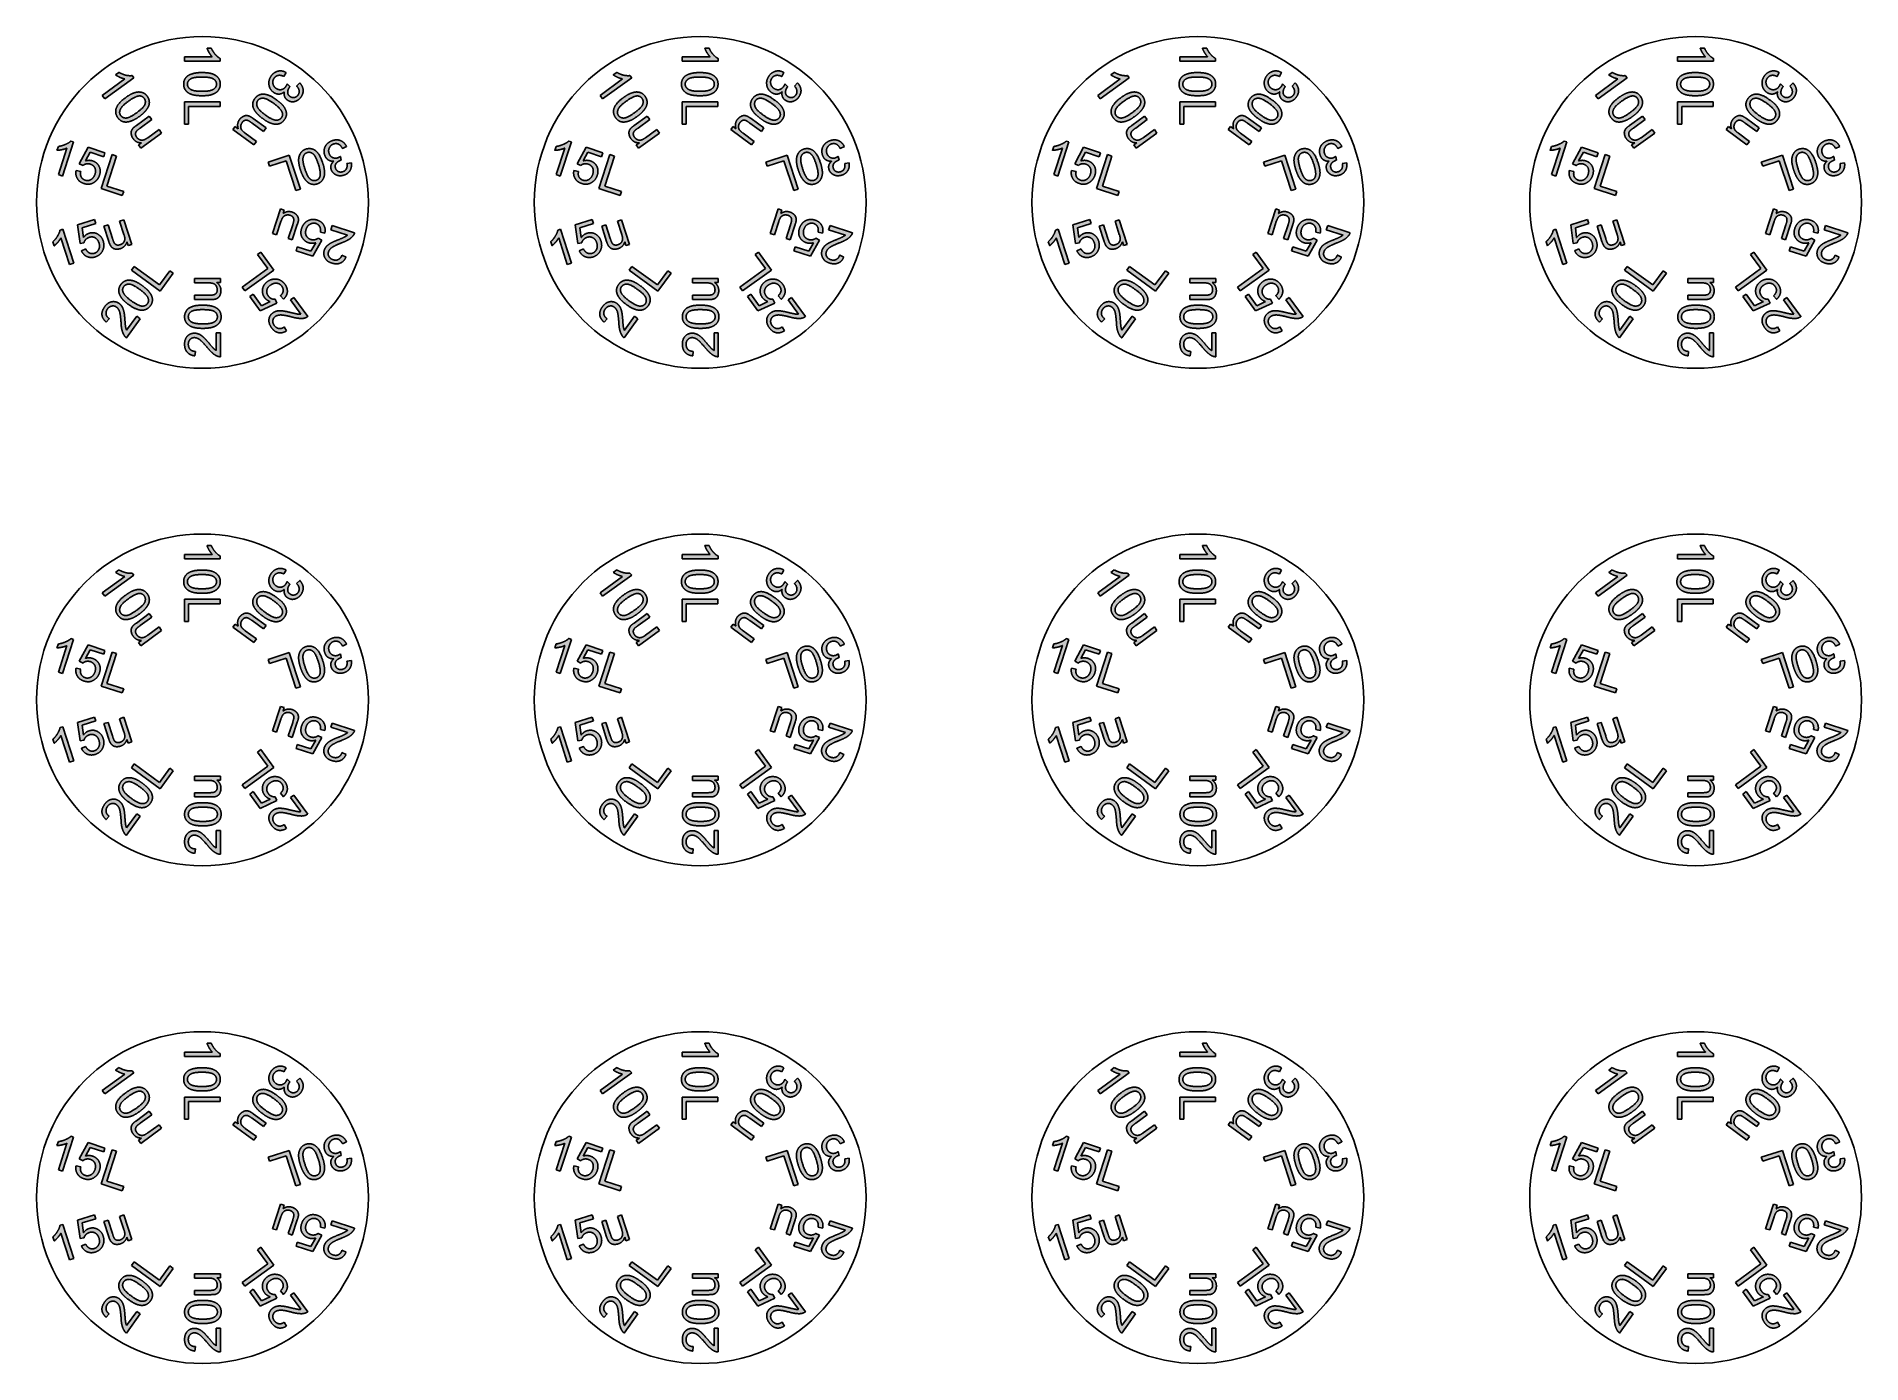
# Model space of a CAD drawing. Header units: millimetres. Extents: x -9 to 93, y -9 to 65.
import ezdxf

# ---------------------------------------------------------------- set-up
doc = ezdxf.new("R2010")
doc.units = ezdxf.units.MM
doc.header["$MEASUREMENT"] = 0

# ---------------------------------------------------------------- blocks, each defined once
blk = doc.blocks.new('*U2')
at = {"linetype": 'Continuous', "true_color": 0x000000}
h = blk.add_hatch(color=18, dxfattribs=at)
h.dxf.hatch_style = 1
edge = h.paths.add_edge_path()
edge.add_line((-3.06, 3.63), (-2.43, 4.09))
edge.add_line((-2.43, 4.09), (-2.29, 3.89))
edge.add_line((-2.29, 3.89), (-3.46, 3.04))
edge.add_line((-3.46, 3.04), (-3.59, 3.22))
edge.add_line((-3.59, 3.22), (-3.41, 3.34))
edge.add_spline(control_points=[(-3.41, 3.34), (-3.71, 3.33), (-3.88, 3.57)], knot_values=[0, 0, 0, 1, 1, 1], degree=2, periodic=0)
edge.add_spline(control_points=[(-3.88, 3.57), (-3.96, 3.67), (-3.98, 3.79)], knot_values=[0, 0, 0, 1, 1, 1], degree=2, periodic=0)
edge.add_spline(control_points=[(-3.98, 3.79), (-4.01, 3.91), (-3.98, 4)], knot_values=[0, 0, 0, 1, 1, 1], degree=2, periodic=0)
edge.add_spline(control_points=[(-3.98, 4), (-3.95, 4.09), (-3.88, 4.17)], knot_values=[0, 0, 0, 1, 1, 1], degree=2, periodic=0)
edge.add_spline(control_points=[(-3.88, 4.17), (-3.83, 4.22), (-3.7, 4.31)], knot_values=[0, 0, 0, 1, 1, 1], degree=2, periodic=0)
edge.add_line((-3.7, 4.31), (-2.98, 4.84))
edge.add_line((-2.98, 4.84), (-2.83, 4.64))
edge.add_line((-2.83, 4.64), (-3.48, 4.17))
edge.add_spline(control_points=[(-3.48, 4.17), (-3.64, 4.06), (-3.68, 4.01)], knot_values=[0, 0, 0, 1, 1, 1], degree=2, periodic=0)
edge.add_spline(control_points=[(-3.68, 4.01), (-3.75, 3.93), (-3.75, 3.84)], knot_values=[0, 0, 0, 1, 1, 1], degree=2, periodic=0)
edge.add_spline(control_points=[(-3.75, 3.84), (-3.75, 3.74), (-3.68, 3.65)], knot_values=[0, 0, 0, 1, 1, 1], degree=2, periodic=0)
edge.add_spline(control_points=[(-3.68, 3.65), (-3.62, 3.56), (-3.52, 3.52)], knot_values=[0, 0, 0, 1, 1, 1], degree=2, periodic=0)
edge.add_spline(control_points=[(-3.52, 3.52), (-3.41, 3.47), (-3.31, 3.5)], knot_values=[0, 0, 0, 1, 1, 1], degree=2, periodic=0)
edge.add_spline(control_points=[(-3.31, 3.5), (-3.21, 3.52), (-3.06, 3.63)], knot_values=[0, 0, 0, 1, 1, 1], degree=2, periodic=0)
edge = h.paths.add_edge_path(flags=16)
edge.add_spline(control_points=[(-3.53, 5.97), (-3.75, 5.96), (-4.15, 5.67)], knot_values=[0, 0, 0, 1, 1, 1], degree=2, periodic=0)
edge.add_spline(control_points=[(-4.15, 5.67), (-4.55, 5.38), (-4.61, 5.19)], knot_values=[0, 0, 0, 1, 1, 1], degree=2, periodic=0)
edge.add_spline(control_points=[(-4.61, 5.19), (-4.68, 5.01), (-4.58, 4.87)], knot_values=[0, 0, 0, 1, 1, 1], degree=2, periodic=0)
edge.add_spline(control_points=[(-4.58, 4.87), (-4.48, 4.73), (-4.28, 4.73)], knot_values=[0, 0, 0, 1, 1, 1], degree=2, periodic=0)
edge.add_spline(control_points=[(-4.28, 4.73), (-4.08, 4.74), (-3.68, 5.03)], knot_values=[0, 0, 0, 1, 1, 1], degree=2, periodic=0)
edge.add_spline(control_points=[(-3.68, 5.03), (-3.28, 5.32), (-3.22, 5.5)], knot_values=[0, 0, 0, 1, 1, 1], degree=2, periodic=0)
edge.add_spline(control_points=[(-3.22, 5.5), (-3.16, 5.69), (-3.26, 5.83)], knot_values=[0, 0, 0, 1, 1, 1], degree=2, periodic=0)
edge.add_spline(control_points=[(-3.26, 5.83), (-3.36, 5.97), (-3.53, 5.97)], knot_values=[0, 0, 0, 1, 1, 1], degree=2, periodic=0)
edge = h.paths.add_edge_path()
edge.add_spline(control_points=[(-4.84, 5.24), (-4.76, 5.55), (-4.3, 5.88)], knot_values=[0, 0, 0, 1, 1, 1], degree=2, periodic=0)
edge.add_spline(control_points=[(-4.3, 5.88), (-4.01, 6.09), (-3.8, 6.15)], knot_values=[0, 0, 0, 1, 1, 1], degree=2, periodic=0)
edge.add_spline(control_points=[(-3.8, 6.15), (-3.58, 6.22), (-3.4, 6.17)], knot_values=[0, 0, 0, 1, 1, 1], degree=2, periodic=0)
edge.add_spline(control_points=[(-3.4, 6.17), (-3.22, 6.13), (-3.09, 5.95)], knot_values=[0, 0, 0, 1, 1, 1], degree=2, periodic=0)
edge.add_spline(control_points=[(-3.09, 5.95), (-3, 5.82), (-2.98, 5.68)], knot_values=[0, 0, 0, 1, 1, 1], degree=2, periodic=0)
edge.add_spline(control_points=[(-2.98, 5.68), (-2.96, 5.55), (-3.01, 5.41)], knot_values=[0, 0, 0, 1, 1, 1], degree=2, periodic=0)
edge.add_spline(control_points=[(-3.01, 5.41), (-3.06, 5.28), (-3.18, 5.14)], knot_values=[0, 0, 0, 1, 1, 1], degree=2, periodic=0)
edge.add_spline(control_points=[(-3.18, 5.14), (-3.29, 5), (-3.53, 4.82)], knot_values=[0, 0, 0, 1, 1, 1], degree=2, periodic=0)
edge.add_spline(control_points=[(-3.53, 4.82), (-3.82, 4.61), (-4.04, 4.55)], knot_values=[0, 0, 0, 1, 1, 1], degree=2, periodic=0)
edge.add_spline(control_points=[(-4.04, 4.55), (-4.25, 4.48), (-4.43, 4.52)], knot_values=[0, 0, 0, 1, 1, 1], degree=2, periodic=0)
edge.add_spline(control_points=[(-4.43, 4.52), (-4.61, 4.57), (-4.74, 4.75)], knot_values=[0, 0, 0, 1, 1, 1], degree=2, periodic=0)
edge.add_spline(control_points=[(-4.74, 4.75), (-4.91, 4.98), (-4.84, 5.24)], knot_values=[0, 0, 0, 1, 1, 1], degree=2, periodic=0)
edge = h.paths.add_edge_path()
edge.add_line((-3.84, 6.99), (-5.47, 5.81))
edge.add_line((-5.47, 5.81), (-5.61, 6))
edge.add_line((-5.61, 6), (-4.35, 6.92))
edge.add_spline(control_points=[(-4.35, 6.92), (-4.47, 6.95), (-4.62, 7.01)], knot_values=[0, 0, 0, 1, 1, 1], degree=2, periodic=0)
edge.add_spline(control_points=[(-4.62, 7.01), (-4.77, 7.08), (-4.87, 7.15)], knot_values=[0, 0, 0, 1, 1, 1], degree=2, periodic=0)
edge.add_line((-4.87, 7.15), (-4.68, 7.29))
edge.add_spline(control_points=[(-4.68, 7.29), (-4.48, 7.18), (-4.28, 7.13)], knot_values=[0, 0, 0, 1, 1, 1], degree=2, periodic=0)
edge.add_spline(control_points=[(-4.28, 7.13), (-4.08, 7.09), (-3.94, 7.11)], knot_values=[0, 0, 0, 1, 1, 1], degree=2, periodic=0)
edge.add_line((-3.94, 7.11), (-3.84, 6.99))
h.paths.add_polyline_path([(3.27, -2.78), (4, -3.79), (2.38, -4.96), (2.23, -4.75), (3.66, -3.71), (3.08, -2.92)])
edge = h.paths.add_edge_path()
edge.add_spline(control_points=[(4.76, -5.03), (4.73, -5.26), (4.54, -5.43)], knot_values=[0, 0, 0, 1, 1, 1], degree=2, periodic=0)
edge.add_line((4.54, -5.43), (4.37, -5.23))
edge.add_spline(control_points=[(4.37, -5.23), (4.51, -5.1), (4.53, -4.96)], knot_values=[0, 0, 0, 1, 1, 1], degree=2, periodic=0)
edge.add_spline(control_points=[(4.53, -4.96), (4.54, -4.82), (4.45, -4.7)], knot_values=[0, 0, 0, 1, 1, 1], degree=2, periodic=0)
edge.add_spline(control_points=[(4.45, -4.7), (4.35, -4.55), (4.17, -4.53)], knot_values=[0, 0, 0, 1, 1, 1], degree=2, periodic=0)
edge.add_spline(control_points=[(4.17, -4.53), (3.99, -4.51), (3.81, -4.64)], knot_values=[0, 0, 0, 1, 1, 1], degree=2, periodic=0)
edge.add_spline(control_points=[(3.81, -4.64), (3.64, -4.76), (3.61, -4.93)], knot_values=[0, 0, 0, 1, 1, 1], degree=2, periodic=0)
edge.add_spline(control_points=[(3.61, -4.93), (3.58, -5.1), (3.7, -5.25)], knot_values=[0, 0, 0, 1, 1, 1], degree=2, periodic=0)
edge.add_spline(control_points=[(3.7, -5.25), (3.76, -5.35), (3.86, -5.39)], knot_values=[0, 0, 0, 1, 1, 1], degree=2, periodic=0)
edge.add_spline(control_points=[(3.86, -5.39), (3.96, -5.44), (4.07, -5.43)], knot_values=[0, 0, 0, 1, 1, 1], degree=2, periodic=0)
edge.add_line((4.07, -5.43), (4.18, -5.64))
edge.add_line((4.18, -5.64), (3.23, -6.08))
edge.add_line((3.23, -6.08), (2.65, -5.28))
edge.add_line((2.65, -5.28), (2.84, -5.14))
edge.add_line((2.84, -5.14), (3.31, -5.79))
edge.add_line((3.31, -5.79), (3.8, -5.56))
edge.add_spline(control_points=[(3.8, -5.56), (3.6, -5.49), (3.48, -5.33)], knot_values=[0, 0, 0, 1, 1, 1], degree=2, periodic=0)
edge.add_spline(control_points=[(3.48, -5.33), (3.33, -5.12), (3.37, -4.86)], knot_values=[0, 0, 0, 1, 1, 1], degree=2, periodic=0)
edge.add_spline(control_points=[(3.37, -4.86), (3.41, -4.61), (3.64, -4.44)], knot_values=[0, 0, 0, 1, 1, 1], degree=2, periodic=0)
edge.add_spline(control_points=[(3.64, -4.44), (3.86, -4.28), (4.11, -4.3)], knot_values=[0, 0, 0, 1, 1, 1], degree=2, periodic=0)
edge.add_spline(control_points=[(4.11, -4.3), (4.42, -4.31), (4.62, -4.58)], knot_values=[0, 0, 0, 1, 1, 1], degree=2, periodic=0)
edge.add_spline(control_points=[(4.62, -4.58), (4.78, -4.8), (4.76, -5.03)], knot_values=[0, 0, 0, 1, 1, 1], degree=2, periodic=0)
edge = h.paths.add_edge_path()
edge.add_line((5.51, -6.26), (4.93, -5.47))
edge.add_line((4.93, -5.47), (5.12, -5.33))
edge.add_line((5.12, -5.33), (5.9, -6.4))
edge.add_spline(control_points=[(5.9, -6.4), (5.83, -6.45), (5.74, -6.48)], knot_values=[0, 0, 0, 1, 1, 1], degree=2, periodic=0)
edge.add_spline(control_points=[(5.74, -6.48), (5.61, -6.52), (5.43, -6.5)], knot_values=[0, 0, 0, 1, 1, 1], degree=2, periodic=0)
edge.add_spline(control_points=[(5.43, -6.5), (5.26, -6.49), (5, -6.42)], knot_values=[0, 0, 0, 1, 1, 1], degree=2, periodic=0)
edge.add_spline(control_points=[(5, -6.42), (4.59, -6.31), (4.4, -6.31)], knot_values=[0, 0, 0, 1, 1, 1], degree=2, periodic=0)
edge.add_spline(control_points=[(4.4, -6.31), (4.21, -6.31), (4.09, -6.39)], knot_values=[0, 0, 0, 1, 1, 1], degree=2, periodic=0)
edge.add_spline(control_points=[(4.09, -6.39), (3.97, -6.48), (3.95, -6.62)], knot_values=[0, 0, 0, 1, 1, 1], degree=2, periodic=0)
edge.add_spline(control_points=[(3.95, -6.62), (3.93, -6.77), (4.03, -6.9)], knot_values=[0, 0, 0, 1, 1, 1], degree=2, periodic=0)
edge.add_spline(control_points=[(4.03, -6.9), (4.14, -7.05), (4.29, -7.07)], knot_values=[0, 0, 0, 1, 1, 1], degree=2, periodic=0)
edge.add_spline(control_points=[(4.29, -7.07), (4.44, -7.09), (4.59, -6.98)], knot_values=[0, 0, 0, 1, 1, 1], degree=2, periodic=0)
edge.add_line((4.59, -6.98), (4.72, -7.2))
edge.add_spline(control_points=[(4.72, -7.2), (4.47, -7.35), (4.25, -7.3)], knot_values=[0, 0, 0, 1, 1, 1], degree=2, periodic=0)
edge.add_spline(control_points=[(4.25, -7.3), (4.03, -7.25), (3.87, -7.02)], knot_values=[0, 0, 0, 1, 1, 1], degree=2, periodic=0)
edge.add_spline(control_points=[(3.87, -7.02), (3.7, -6.78), (3.73, -6.55)], knot_values=[0, 0, 0, 1, 1, 1], degree=2, periodic=0)
edge.add_spline(control_points=[(3.73, -6.55), (3.76, -6.33), (3.95, -6.19)], knot_values=[0, 0, 0, 1, 1, 1], degree=2, periodic=0)
edge.add_spline(control_points=[(3.95, -6.19), (4.05, -6.12), (4.17, -6.09)], knot_values=[0, 0, 0, 1, 1, 1], degree=2, periodic=0)
edge.add_spline(control_points=[(4.17, -6.09), (4.29, -6.06), (4.46, -6.08)], knot_values=[0, 0, 0, 1, 1, 1], degree=2, periodic=0)
edge.add_spline(control_points=[(4.46, -6.08), (4.63, -6.09), (4.97, -6.18)], knot_values=[0, 0, 0, 1, 1, 1], degree=2, periodic=0)
edge.add_spline(control_points=[(4.97, -6.18), (5.25, -6.24), (5.34, -6.26)], knot_values=[0, 0, 0, 1, 1, 1], degree=2, periodic=0)
edge.add_spline(control_points=[(5.34, -6.26), (5.43, -6.27), (5.51, -6.26)], knot_values=[0, 0, 0, 1, 1, 1], degree=2, periodic=0)
edge = h.paths.add_edge_path()
edge.add_line((4.37, -0.36), (4.58, -0.43))
edge.add_line((4.58, -0.43), (4.52, -0.63))
edge.add_spline(control_points=[(4.52, -0.63), (4.75, -0.45), (5.03, -0.54)], knot_values=[0, 0, 0, 1, 1, 1], degree=2, periodic=0)
edge.add_spline(control_points=[(5.03, -0.54), (5.15, -0.58), (5.24, -0.66)], knot_values=[0, 0, 0, 1, 1, 1], degree=2, periodic=0)
edge.add_spline(control_points=[(5.24, -0.66), (5.33, -0.74), (5.36, -0.83)], knot_values=[0, 0, 0, 1, 1, 1], degree=2, periodic=0)
edge.add_spline(control_points=[(5.36, -0.83), (5.39, -0.91), (5.38, -1.02)], knot_values=[0, 0, 0, 1, 1, 1], degree=2, periodic=0)
edge.add_spline(control_points=[(5.38, -1.02), (5.37, -1.1), (5.32, -1.24)], knot_values=[0, 0, 0, 1, 1, 1], degree=2, periodic=0)
edge.add_line((5.32, -1.24), (5.04, -2.1))
edge.add_line((5.04, -2.1), (4.81, -2.02))
edge.add_line((4.81, -2.02), (5.06, -1.26))
edge.add_spline(control_points=[(5.06, -1.26), (5.12, -1.08), (5.12, -1.01)], knot_values=[0, 0, 0, 1, 1, 1], degree=2, periodic=0)
edge.add_spline(control_points=[(5.12, -1.01), (5.13, -0.91), (5.08, -0.83)], knot_values=[0, 0, 0, 1, 1, 1], degree=2, periodic=0)
edge.add_spline(control_points=[(5.08, -0.83), (5.02, -0.76), (4.92, -0.72)], knot_values=[0, 0, 0, 1, 1, 1], degree=2, periodic=0)
edge.add_spline(control_points=[(4.92, -0.72), (4.81, -0.69), (4.7, -0.71)], knot_values=[0, 0, 0, 1, 1, 1], degree=2, periodic=0)
edge.add_spline(control_points=[(4.7, -0.71), (4.59, -0.74), (4.52, -0.82)], knot_values=[0, 0, 0, 1, 1, 1], degree=2, periodic=0)
edge.add_spline(control_points=[(4.52, -0.82), (4.46, -0.9), (4.4, -1.07)], knot_values=[0, 0, 0, 1, 1, 1], degree=2, periodic=0)
edge.add_line((4.4, -1.07), (4.16, -1.81))
edge.add_line((4.16, -1.81), (3.92, -1.74))
edge.add_line((3.92, -1.74), (4.37, -0.36))
edge = h.paths.add_edge_path()
edge.add_spline(control_points=[(6.8, -1.27), (6.92, -1.47), (6.86, -1.72)], knot_values=[0, 0, 0, 1, 1, 1], degree=2, periodic=0)
edge.add_line((6.86, -1.72), (6.61, -1.66))
edge.add_spline(control_points=[(6.61, -1.66), (6.64, -1.47), (6.57, -1.35)], knot_values=[0, 0, 0, 1, 1, 1], degree=2, periodic=0)
edge.add_spline(control_points=[(6.57, -1.35), (6.5, -1.23), (6.36, -1.18)], knot_values=[0, 0, 0, 1, 1, 1], degree=2, periodic=0)
edge.add_spline(control_points=[(6.36, -1.18), (6.2, -1.13), (6.04, -1.22)], knot_values=[0, 0, 0, 1, 1, 1], degree=2, periodic=0)
edge.add_spline(control_points=[(6.04, -1.22), (5.88, -1.3), (5.81, -1.51)], knot_values=[0, 0, 0, 1, 1, 1], degree=2, periodic=0)
edge.add_spline(control_points=[(5.81, -1.51), (5.75, -1.71), (5.82, -1.87)], knot_values=[0, 0, 0, 1, 1, 1], degree=2, periodic=0)
edge.add_spline(control_points=[(5.82, -1.87), (5.9, -2.02), (6.08, -2.08)], knot_values=[0, 0, 0, 1, 1, 1], degree=2, periodic=0)
edge.add_spline(control_points=[(6.08, -2.08), (6.19, -2.11), (6.3, -2.09)], knot_values=[0, 0, 0, 1, 1, 1], degree=2, periodic=0)
edge.add_spline(control_points=[(6.3, -2.09), (6.4, -2.07), (6.48, -2.01)], knot_values=[0, 0, 0, 1, 1, 1], degree=2, periodic=0)
edge.add_line((6.48, -2.01), (6.69, -2.11))
edge.add_line((6.69, -2.11), (6.19, -3.02))
edge.add_line((6.19, -3.02), (5.25, -2.72))
edge.add_line((5.25, -2.72), (5.32, -2.49))
edge.add_line((5.32, -2.49), (6.08, -2.74))
edge.add_line((6.08, -2.74), (6.35, -2.26))
edge.add_spline(control_points=[(6.35, -2.26), (6.14, -2.32), (5.95, -2.26)], knot_values=[0, 0, 0, 1, 1, 1], degree=2, periodic=0)
edge.add_spline(control_points=[(5.95, -2.26), (5.7, -2.18), (5.58, -1.95)], knot_values=[0, 0, 0, 1, 1, 1], degree=2, periodic=0)
edge.add_spline(control_points=[(5.58, -1.95), (5.47, -1.73), (5.56, -1.46)], knot_values=[0, 0, 0, 1, 1, 1], degree=2, periodic=0)
edge.add_spline(control_points=[(5.56, -1.46), (5.64, -1.2), (5.85, -1.06)], knot_values=[0, 0, 0, 1, 1, 1], degree=2, periodic=0)
edge.add_spline(control_points=[(5.85, -1.06), (6.11, -0.89), (6.43, -0.99)], knot_values=[0, 0, 0, 1, 1, 1], degree=2, periodic=0)
edge.add_spline(control_points=[(6.43, -0.99), (6.69, -1.07), (6.8, -1.27)], knot_values=[0, 0, 0, 1, 1, 1], degree=2, periodic=0)
edge = h.paths.add_edge_path()
edge.add_line((8.14, -1.83), (7.2, -1.53))
edge.add_line((7.2, -1.53), (7.28, -1.3))
edge.add_line((7.28, -1.3), (8.53, -1.71))
edge.add_spline(control_points=[(8.53, -1.71), (8.51, -1.8), (8.45, -1.86)], knot_values=[0, 0, 0, 1, 1, 1], degree=2, periodic=0)
edge.add_spline(control_points=[(8.45, -1.86), (8.36, -1.98), (8.22, -2.07)], knot_values=[0, 0, 0, 1, 1, 1], degree=2, periodic=0)
edge.add_spline(control_points=[(8.22, -2.07), (8.07, -2.16), (7.82, -2.26)], knot_values=[0, 0, 0, 1, 1, 1], degree=2, periodic=0)
edge.add_spline(control_points=[(7.82, -2.26), (7.43, -2.41), (7.27, -2.52)], knot_values=[0, 0, 0, 1, 1, 1], degree=2, periodic=0)
edge.add_spline(control_points=[(7.27, -2.52), (7.11, -2.63), (7.07, -2.77)], knot_values=[0, 0, 0, 1, 1, 1], degree=2, periodic=0)
edge.add_spline(control_points=[(7.07, -2.77), (7.02, -2.91), (7.09, -3.03)], knot_values=[0, 0, 0, 1, 1, 1], degree=2, periodic=0)
edge.add_spline(control_points=[(7.09, -3.03), (7.16, -3.16), (7.32, -3.21)], knot_values=[0, 0, 0, 1, 1, 1], degree=2, periodic=0)
edge.add_spline(control_points=[(7.32, -3.21), (7.49, -3.27), (7.62, -3.2)], knot_values=[0, 0, 0, 1, 1, 1], degree=2, periodic=0)
edge.add_spline(control_points=[(7.62, -3.2), (7.76, -3.13), (7.82, -2.95)], knot_values=[0, 0, 0, 1, 1, 1], degree=2, periodic=0)
edge.add_line((7.82, -2.95), (8.05, -3.06))
edge.add_spline(control_points=[(8.05, -3.06), (7.94, -3.32), (7.73, -3.4)], knot_values=[0, 0, 0, 1, 1, 1], degree=2, periodic=0)
edge.add_spline(control_points=[(7.73, -3.4), (7.52, -3.49), (7.25, -3.4)], knot_values=[0, 0, 0, 1, 1, 1], degree=2, periodic=0)
edge.add_spline(control_points=[(7.25, -3.4), (6.98, -3.32), (6.87, -3.11)], knot_values=[0, 0, 0, 1, 1, 1], degree=2, periodic=0)
edge.add_spline(control_points=[(6.87, -3.11), (6.76, -2.91), (6.83, -2.68)], knot_values=[0, 0, 0, 1, 1, 1], degree=2, periodic=0)
edge.add_spline(control_points=[(6.83, -2.68), (6.87, -2.57), (6.95, -2.47)], knot_values=[0, 0, 0, 1, 1, 1], degree=2, periodic=0)
edge.add_spline(control_points=[(6.95, -2.47), (7.03, -2.38), (7.18, -2.29)], knot_values=[0, 0, 0, 1, 1, 1], degree=2, periodic=0)
edge.add_spline(control_points=[(7.18, -2.29), (7.33, -2.21), (7.65, -2.08)], knot_values=[0, 0, 0, 1, 1, 1], degree=2, periodic=0)
edge.add_spline(control_points=[(7.65, -2.08), (7.92, -1.97), (8, -1.92)], knot_values=[0, 0, 0, 1, 1, 1], degree=2, periodic=0)
edge.add_spline(control_points=[(8, -1.92), (8.08, -1.88), (8.14, -1.83)], knot_values=[0, 0, 0, 1, 1, 1], degree=2, periodic=0)
h.paths.add_polyline_path([(3.68, 2.26), (4.87, 2.65), (5.49, 0.74), (5.24, 0.66), (4.69, 2.34), (3.76, 2.04)])
edge = h.paths.add_edge_path(flags=16)
edge.add_spline(control_points=[(6.59, 1.46), (6.65, 1.67), (6.5, 2.14)], knot_values=[0, 0, 0, 1, 1, 1], degree=2, periodic=0)
edge.add_spline(control_points=[(6.5, 2.14), (6.35, 2.61), (6.19, 2.73)], knot_values=[0, 0, 0, 1, 1, 1], degree=2, periodic=0)
edge.add_spline(control_points=[(6.19, 2.73), (6.03, 2.85), (5.87, 2.79)], knot_values=[0, 0, 0, 1, 1, 1], degree=2, periodic=0)
edge.add_spline(control_points=[(5.87, 2.79), (5.71, 2.74), (5.65, 2.55)], knot_values=[0, 0, 0, 1, 1, 1], degree=2, periodic=0)
edge.add_spline(control_points=[(5.65, 2.55), (5.59, 2.36), (5.74, 1.89)], knot_values=[0, 0, 0, 1, 1, 1], degree=2, periodic=0)
edge.add_spline(control_points=[(5.74, 1.89), (5.89, 1.42), (6.05, 1.3)], knot_values=[0, 0, 0, 1, 1, 1], degree=2, periodic=0)
edge.add_spline(control_points=[(6.05, 1.3), (6.21, 1.18), (6.38, 1.24)], knot_values=[0, 0, 0, 1, 1, 1], degree=2, periodic=0)
edge.add_spline(control_points=[(6.38, 1.24), (6.54, 1.29), (6.59, 1.46)], knot_values=[0, 0, 0, 1, 1, 1], degree=2, periodic=0)
edge = h.paths.add_edge_path()
edge.add_spline(control_points=[(6.3, 2.93), (6.57, 2.75), (6.74, 2.22)], knot_values=[0, 0, 0, 1, 1, 1], degree=2, periodic=0)
edge.add_spline(control_points=[(6.74, 2.22), (6.85, 1.88), (6.85, 1.65)], knot_values=[0, 0, 0, 1, 1, 1], degree=2, periodic=0)
edge.add_spline(control_points=[(6.85, 1.65), (6.84, 1.42), (6.74, 1.27)], knot_values=[0, 0, 0, 1, 1, 1], degree=2, periodic=0)
edge.add_spline(control_points=[(6.74, 1.27), (6.64, 1.11), (6.44, 1.04)], knot_values=[0, 0, 0, 1, 1, 1], degree=2, periodic=0)
edge.add_spline(control_points=[(6.44, 1.04), (6.28, 0.99), (6.15, 1.02)], knot_values=[0, 0, 0, 1, 1, 1], degree=2, periodic=0)
edge.add_spline(control_points=[(6.15, 1.02), (6.01, 1.04), (5.9, 1.13)], knot_values=[0, 0, 0, 1, 1, 1], degree=2, periodic=0)
edge.add_spline(control_points=[(5.9, 1.13), (5.79, 1.22), (5.69, 1.38)], knot_values=[0, 0, 0, 1, 1, 1], degree=2, periodic=0)
edge.add_spline(control_points=[(5.69, 1.38), (5.59, 1.53), (5.5, 1.81)], knot_values=[0, 0, 0, 1, 1, 1], degree=2, periodic=0)
edge.add_spline(control_points=[(5.5, 1.81), (5.39, 2.15), (5.39, 2.38)], knot_values=[0, 0, 0, 1, 1, 1], degree=2, periodic=0)
edge.add_spline(control_points=[(5.39, 2.38), (5.4, 2.6), (5.5, 2.76)], knot_values=[0, 0, 0, 1, 1, 1], degree=2, periodic=0)
edge.add_spline(control_points=[(5.5, 2.76), (5.6, 2.92), (5.8, 2.99)], knot_values=[0, 0, 0, 1, 1, 1], degree=2, periodic=0)
edge.add_spline(control_points=[(5.8, 2.99), (6.08, 3.07), (6.3, 2.93)], knot_values=[0, 0, 0, 1, 1, 1], degree=2, periodic=0)
edge = h.paths.add_edge_path()
edge.add_spline(control_points=[(7.76, 3.46), (7.97, 3.36), (8.08, 3.13)], knot_values=[0, 0, 0, 1, 1, 1], degree=2, periodic=0)
edge.add_line((8.08, 3.13), (7.85, 3.02))
edge.add_spline(control_points=[(7.85, 3.02), (7.75, 3.21), (7.62, 3.27)], knot_values=[0, 0, 0, 1, 1, 1], degree=2, periodic=0)
edge.add_spline(control_points=[(7.62, 3.27), (7.5, 3.32), (7.36, 3.28)], knot_values=[0, 0, 0, 1, 1, 1], degree=2, periodic=0)
edge.add_spline(control_points=[(7.36, 3.28), (7.19, 3.22), (7.12, 3.07)], knot_values=[0, 0, 0, 1, 1, 1], degree=2, periodic=0)
edge.add_spline(control_points=[(7.12, 3.07), (7.04, 2.92), (7.1, 2.75)], knot_values=[0, 0, 0, 1, 1, 1], degree=2, periodic=0)
edge.add_spline(control_points=[(7.1, 2.75), (7.15, 2.59), (7.29, 2.52)], knot_values=[0, 0, 0, 1, 1, 1], degree=2, periodic=0)
edge.add_spline(control_points=[(7.29, 2.52), (7.43, 2.45), (7.59, 2.5)], knot_values=[0, 0, 0, 1, 1, 1], degree=2, periodic=0)
edge.add_spline(control_points=[(7.59, 2.5), (7.65, 2.53), (7.74, 2.58)], knot_values=[0, 0, 0, 1, 1, 1], degree=2, periodic=0)
edge.add_line((7.74, 2.58), (7.78, 2.37))
edge.add_spline(control_points=[(7.78, 2.37), (7.76, 2.37), (7.75, 2.36)], knot_values=[0, 0, 0, 1, 1, 1], degree=2, periodic=0)
edge.add_spline(control_points=[(7.75, 2.36), (7.6, 2.31), (7.5, 2.2)], knot_values=[0, 0, 0, 1, 1, 1], degree=2, periodic=0)
edge.add_spline(control_points=[(7.5, 2.2), (7.41, 2.08), (7.46, 1.92)], knot_values=[0, 0, 0, 1, 1, 1], degree=2, periodic=0)
edge.add_spline(control_points=[(7.46, 1.92), (7.5, 1.79), (7.62, 1.73)], knot_values=[0, 0, 0, 1, 1, 1], degree=2, periodic=0)
edge.add_spline(control_points=[(7.62, 1.73), (7.73, 1.68), (7.87, 1.72)], knot_values=[0, 0, 0, 1, 1, 1], degree=2, periodic=0)
edge.add_spline(control_points=[(7.87, 1.72), (8.01, 1.77), (8.07, 1.88)], knot_values=[0, 0, 0, 1, 1, 1], degree=2, periodic=0)
edge.add_spline(control_points=[(8.07, 1.88), (8.13, 2), (8.1, 2.18)], knot_values=[0, 0, 0, 1, 1, 1], degree=2, periodic=0)
edge.add_line((8.1, 2.18), (8.35, 2.21))
edge.add_spline(control_points=[(8.35, 2.21), (8.38, 1.96), (8.27, 1.78)], knot_values=[0, 0, 0, 1, 1, 1], degree=2, periodic=0)
edge.add_spline(control_points=[(8.27, 1.78), (8.16, 1.6), (7.94, 1.53)], knot_values=[0, 0, 0, 1, 1, 1], degree=2, periodic=0)
edge.add_spline(control_points=[(7.94, 1.53), (7.78, 1.48), (7.63, 1.5)], knot_values=[0, 0, 0, 1, 1, 1], degree=2, periodic=0)
edge.add_spline(control_points=[(7.63, 1.5), (7.48, 1.53), (7.37, 1.62)], knot_values=[0, 0, 0, 1, 1, 1], degree=2, periodic=0)
edge.add_spline(control_points=[(7.37, 1.62), (7.26, 1.71), (7.22, 1.84)], knot_values=[0, 0, 0, 1, 1, 1], degree=2, periodic=0)
edge.add_spline(control_points=[(7.22, 1.84), (7.18, 1.97), (7.21, 2.09)], knot_values=[0, 0, 0, 1, 1, 1], degree=2, periodic=0)
edge.add_spline(control_points=[(7.21, 2.09), (7.25, 2.21), (7.36, 2.31)], knot_values=[0, 0, 0, 1, 1, 1], degree=2, periodic=0)
edge.add_spline(control_points=[(7.36, 2.31), (7.18, 2.3), (7.04, 2.39)], knot_values=[0, 0, 0, 1, 1, 1], degree=2, periodic=0)
edge.add_spline(control_points=[(7.04, 2.39), (6.91, 2.48), (6.85, 2.67)], knot_values=[0, 0, 0, 1, 1, 1], degree=2, periodic=0)
edge.add_spline(control_points=[(6.85, 2.67), (6.77, 2.92), (6.89, 3.15)], knot_values=[0, 0, 0, 1, 1, 1], degree=2, periodic=0)
edge.add_spline(control_points=[(6.89, 3.15), (7.02, 3.38), (7.3, 3.47)], knot_values=[0, 0, 0, 1, 1, 1], degree=2, periodic=0)
edge.add_spline(control_points=[(7.3, 3.47), (7.55, 3.55), (7.76, 3.46)], knot_values=[0, 0, 0, 1, 1, 1], degree=2, periodic=0)
edge = h.paths.add_edge_path()
edge.add_line((1.71, 4.08), (1.84, 4.25))
edge.add_line((1.84, 4.25), (2.01, 4.13))
edge.add_spline(control_points=[(2.01, 4.13), (1.91, 4.41), (2.08, 4.65)], knot_values=[0, 0, 0, 1, 1, 1], degree=2, periodic=0)
edge.add_spline(control_points=[(2.08, 4.65), (2.16, 4.75), (2.27, 4.81)], knot_values=[0, 0, 0, 1, 1, 1], degree=2, periodic=0)
edge.add_spline(control_points=[(2.27, 4.81), (2.37, 4.87), (2.46, 4.87)], knot_values=[0, 0, 0, 1, 1, 1], degree=2, periodic=0)
edge.add_spline(control_points=[(2.46, 4.87), (2.55, 4.87), (2.65, 4.83)], knot_values=[0, 0, 0, 1, 1, 1], degree=2, periodic=0)
edge.add_spline(control_points=[(2.65, 4.83), (2.72, 4.79), (2.85, 4.7)], knot_values=[0, 0, 0, 1, 1, 1], degree=2, periodic=0)
edge.add_line((2.85, 4.7), (3.57, 4.18))
edge.add_line((3.57, 4.18), (3.43, 3.98))
edge.add_line((3.43, 3.98), (2.78, 4.45))
edge.add_spline(control_points=[(2.78, 4.45), (2.62, 4.56), (2.56, 4.59)], knot_values=[0, 0, 0, 1, 1, 1], degree=2, periodic=0)
edge.add_spline(control_points=[(2.56, 4.59), (2.47, 4.63), (2.38, 4.6)], knot_values=[0, 0, 0, 1, 1, 1], degree=2, periodic=0)
edge.add_spline(control_points=[(2.38, 4.6), (2.29, 4.57), (2.23, 4.48)], knot_values=[0, 0, 0, 1, 1, 1], degree=2, periodic=0)
edge.add_spline(control_points=[(2.23, 4.48), (2.16, 4.39), (2.15, 4.28)], knot_values=[0, 0, 0, 1, 1, 1], degree=2, periodic=0)
edge.add_spline(control_points=[(2.15, 4.28), (2.14, 4.17), (2.19, 4.08)], knot_values=[0, 0, 0, 1, 1, 1], degree=2, periodic=0)
edge.add_spline(control_points=[(2.19, 4.08), (2.25, 3.99), (2.4, 3.88)], knot_values=[0, 0, 0, 1, 1, 1], degree=2, periodic=0)
edge.add_line((2.4, 3.88), (3.03, 3.42))
edge.add_line((3.03, 3.42), (2.88, 3.22))
edge.add_line((2.88, 3.22), (1.71, 4.08))
edge = h.paths.add_edge_path(flags=16)
edge.add_spline(control_points=[(4.47, 5.05), (4.4, 5.26), (4, 5.55)], knot_values=[0, 0, 0, 1, 1, 1], degree=2, periodic=0)
edge.add_spline(control_points=[(4, 5.55), (3.6, 5.84), (3.4, 5.84)], knot_values=[0, 0, 0, 1, 1, 1], degree=2, periodic=0)
edge.add_spline(control_points=[(3.4, 5.84), (3.2, 5.85), (3.1, 5.71)], knot_values=[0, 0, 0, 1, 1, 1], degree=2, periodic=0)
edge.add_spline(control_points=[(3.1, 5.71), (3.01, 5.57), (3.07, 5.38)], knot_values=[0, 0, 0, 1, 1, 1], degree=2, periodic=0)
edge.add_spline(control_points=[(3.07, 5.38), (3.13, 5.19), (3.53, 4.9)], knot_values=[0, 0, 0, 1, 1, 1], degree=2, periodic=0)
edge.add_spline(control_points=[(3.53, 4.9), (3.93, 4.61), (4.13, 4.61)], knot_values=[0, 0, 0, 1, 1, 1], degree=2, periodic=0)
edge.add_spline(control_points=[(4.13, 4.61), (4.33, 4.61), (4.43, 4.75)], knot_values=[0, 0, 0, 1, 1, 1], degree=2, periodic=0)
edge.add_spline(control_points=[(4.43, 4.75), (4.53, 4.89), (4.47, 5.05)], knot_values=[0, 0, 0, 1, 1, 1], degree=2, periodic=0)
edge = h.paths.add_edge_path()
edge.add_spline(control_points=[(3.38, 6.07), (3.69, 6.09), (4.15, 5.75)], knot_values=[0, 0, 0, 1, 1, 1], degree=2, periodic=0)
edge.add_spline(control_points=[(4.15, 5.75), (4.44, 5.55), (4.57, 5.36)], knot_values=[0, 0, 0, 1, 1, 1], degree=2, periodic=0)
edge.add_spline(control_points=[(4.57, 5.36), (4.7, 5.17), (4.71, 4.99)], knot_values=[0, 0, 0, 1, 1, 1], degree=2, periodic=0)
edge.add_spline(control_points=[(4.71, 4.99), (4.72, 4.8), (4.59, 4.63)], knot_values=[0, 0, 0, 1, 1, 1], degree=2, periodic=0)
edge.add_spline(control_points=[(4.59, 4.63), (4.5, 4.5), (4.38, 4.44)], knot_values=[0, 0, 0, 1, 1, 1], degree=2, periodic=0)
edge.add_spline(control_points=[(4.38, 4.44), (4.25, 4.38), (4.11, 4.38)], knot_values=[0, 0, 0, 1, 1, 1], degree=2, periodic=0)
edge.add_spline(control_points=[(4.11, 4.38), (3.96, 4.39), (3.79, 4.46)], knot_values=[0, 0, 0, 1, 1, 1], degree=2, periodic=0)
edge.add_spline(control_points=[(3.79, 4.46), (3.62, 4.52), (3.38, 4.7)], knot_values=[0, 0, 0, 1, 1, 1], degree=2, periodic=0)
edge.add_spline(control_points=[(3.38, 4.7), (3.1, 4.91), (2.97, 5.09)], knot_values=[0, 0, 0, 1, 1, 1], degree=2, periodic=0)
edge.add_spline(control_points=[(2.97, 5.09), (2.83, 5.28), (2.82, 5.46)], knot_values=[0, 0, 0, 1, 1, 1], degree=2, periodic=0)
edge.add_spline(control_points=[(2.82, 5.46), (2.81, 5.65), (2.94, 5.83)], knot_values=[0, 0, 0, 1, 1, 1], degree=2, periodic=0)
edge.add_spline(control_points=[(2.94, 5.83), (3.11, 6.06), (3.38, 6.07)], knot_values=[0, 0, 0, 1, 1, 1], degree=2, periodic=0)
edge = h.paths.add_edge_path()
edge.add_spline(control_points=[(4.25, 7.36), (4.48, 7.41), (4.69, 7.28)], knot_values=[0, 0, 0, 1, 1, 1], degree=2, periodic=0)
edge.add_line((4.69, 7.28), (4.57, 7.06))
edge.add_spline(control_points=[(4.57, 7.06), (4.38, 7.15), (4.25, 7.12)], knot_values=[0, 0, 0, 1, 1, 1], degree=2, periodic=0)
edge.add_spline(control_points=[(4.25, 7.12), (4.11, 7.09), (4.03, 6.98)], knot_values=[0, 0, 0, 1, 1, 1], degree=2, periodic=0)
edge.add_spline(control_points=[(4.03, 6.98), (3.92, 6.84), (3.95, 6.67)], knot_values=[0, 0, 0, 1, 1, 1], degree=2, periodic=0)
edge.add_spline(control_points=[(3.95, 6.67), (3.98, 6.5), (4.12, 6.4)], knot_values=[0, 0, 0, 1, 1, 1], degree=2, periodic=0)
edge.add_spline(control_points=[(4.12, 6.4), (4.26, 6.3), (4.41, 6.32)], knot_values=[0, 0, 0, 1, 1, 1], degree=2, periodic=0)
edge.add_spline(control_points=[(4.41, 6.32), (4.57, 6.35), (4.67, 6.49)], knot_values=[0, 0, 0, 1, 1, 1], degree=2, periodic=0)
edge.add_spline(control_points=[(4.67, 6.49), (4.71, 6.54), (4.75, 6.64)], knot_values=[0, 0, 0, 1, 1, 1], degree=2, periodic=0)
edge.add_line((4.75, 6.64), (4.9, 6.49))
edge.add_spline(control_points=[(4.9, 6.49), (4.89, 6.48), (4.88, 6.46)], knot_values=[0, 0, 0, 1, 1, 1], degree=2, periodic=0)
edge.add_spline(control_points=[(4.88, 6.46), (4.79, 6.34), (4.78, 6.19)], knot_values=[0, 0, 0, 1, 1, 1], degree=2, periodic=0)
edge.add_spline(control_points=[(4.78, 6.19), (4.77, 6.04), (4.91, 5.94)], knot_values=[0, 0, 0, 1, 1, 1], degree=2, periodic=0)
edge.add_spline(control_points=[(4.91, 5.94), (5.02, 5.86), (5.14, 5.88)], knot_values=[0, 0, 0, 1, 1, 1], degree=2, periodic=0)
edge.add_spline(control_points=[(5.14, 5.88), (5.27, 5.9), (5.36, 6.02)], knot_values=[0, 0, 0, 1, 1, 1], degree=2, periodic=0)
edge.add_spline(control_points=[(5.36, 6.02), (5.44, 6.13), (5.42, 6.26)], knot_values=[0, 0, 0, 1, 1, 1], degree=2, periodic=0)
edge.add_spline(control_points=[(5.42, 6.26), (5.41, 6.39), (5.28, 6.52)], knot_values=[0, 0, 0, 1, 1, 1], degree=2, periodic=0)
edge.add_line((5.28, 6.52), (5.46, 6.7))
edge.add_spline(control_points=[(5.46, 6.7), (5.63, 6.51), (5.65, 6.3)], knot_values=[0, 0, 0, 1, 1, 1], degree=2, periodic=0)
edge.add_spline(control_points=[(5.65, 6.3), (5.66, 6.1), (5.52, 5.9)], knot_values=[0, 0, 0, 1, 1, 1], degree=2, periodic=0)
edge.add_spline(control_points=[(5.52, 5.9), (5.43, 5.77), (5.29, 5.7)], knot_values=[0, 0, 0, 1, 1, 1], degree=2, periodic=0)
edge.add_spline(control_points=[(5.29, 5.7), (5.15, 5.63), (5.01, 5.64)], knot_values=[0, 0, 0, 1, 1, 1], degree=2, periodic=0)
edge.add_spline(control_points=[(5.01, 5.64), (4.87, 5.66), (4.76, 5.74)], knot_values=[0, 0, 0, 1, 1, 1], degree=2, periodic=0)
edge.add_spline(control_points=[(4.76, 5.74), (4.65, 5.81), (4.61, 5.93)], knot_values=[0, 0, 0, 1, 1, 1], degree=2, periodic=0)
edge.add_spline(control_points=[(4.61, 5.93), (4.56, 6.05), (4.59, 6.2)], knot_values=[0, 0, 0, 1, 1, 1], degree=2, periodic=0)
edge.add_spline(control_points=[(4.59, 6.2), (4.45, 6.08), (4.29, 6.07)], knot_values=[0, 0, 0, 1, 1, 1], degree=2, periodic=0)
edge.add_spline(control_points=[(4.29, 6.07), (4.13, 6.07), (3.97, 6.18)], knot_values=[0, 0, 0, 1, 1, 1], degree=2, periodic=0)
edge.add_spline(control_points=[(3.97, 6.18), (3.76, 6.34), (3.73, 6.6)], knot_values=[0, 0, 0, 1, 1, 1], degree=2, periodic=0)
edge.add_spline(control_points=[(3.73, 6.6), (3.69, 6.86), (3.86, 7.1)], knot_values=[0, 0, 0, 1, 1, 1], degree=2, periodic=0)
edge.add_spline(control_points=[(3.86, 7.1), (4.02, 7.31), (4.25, 7.36)], knot_values=[0, 0, 0, 1, 1, 1], degree=2, periodic=0)
h.paths.add_polyline_path([(-1.63, -3.97), (-2.37, -4.98), (-3.98, -3.8), (-3.83, -3.59), (-2.4, -4.62), (-1.82, -3.83)])
edge = h.paths.add_edge_path(flags=16)
edge.add_spline(control_points=[(-4.45, -5.02), (-4.38, -5.23), (-3.98, -5.52)], knot_values=[0, 0, 0, 1, 1, 1], degree=2, periodic=0)
edge.add_spline(control_points=[(-3.98, -5.52), (-3.58, -5.81), (-3.38, -5.81)], knot_values=[0, 0, 0, 1, 1, 1], degree=2, periodic=0)
edge.add_spline(control_points=[(-3.38, -5.81), (-3.18, -5.82), (-3.08, -5.68)], knot_values=[0, 0, 0, 1, 1, 1], degree=2, periodic=0)
edge.add_spline(control_points=[(-3.08, -5.68), (-2.98, -5.54), (-3.05, -5.35)], knot_values=[0, 0, 0, 1, 1, 1], degree=2, periodic=0)
edge.add_spline(control_points=[(-3.05, -5.35), (-3.11, -5.16), (-3.51, -4.88)], knot_values=[0, 0, 0, 1, 1, 1], degree=2, periodic=0)
edge.add_spline(control_points=[(-3.51, -4.88), (-3.91, -4.58), (-4.11, -4.58)], knot_values=[0, 0, 0, 1, 1, 1], degree=2, periodic=0)
edge.add_spline(control_points=[(-4.11, -4.58), (-4.31, -4.58), (-4.41, -4.72)], knot_values=[0, 0, 0, 1, 1, 1], degree=2, periodic=0)
edge.add_spline(control_points=[(-4.41, -4.72), (-4.51, -4.86), (-4.45, -5.02)], knot_values=[0, 0, 0, 1, 1, 1], degree=2, periodic=0)
edge = h.paths.add_edge_path()
edge.add_spline(control_points=[(-3.36, -6.04), (-3.67, -6.06), (-4.13, -5.73)], knot_values=[0, 0, 0, 1, 1, 1], degree=2, periodic=0)
edge.add_spline(control_points=[(-4.13, -5.73), (-4.42, -5.52), (-4.55, -5.33)], knot_values=[0, 0, 0, 1, 1, 1], degree=2, periodic=0)
edge.add_spline(control_points=[(-4.55, -5.33), (-4.68, -5.15), (-4.69, -4.96)], knot_values=[0, 0, 0, 1, 1, 1], degree=2, periodic=0)
edge.add_spline(control_points=[(-4.69, -4.96), (-4.7, -4.77), (-4.57, -4.6)], knot_values=[0, 0, 0, 1, 1, 1], degree=2, periodic=0)
edge.add_spline(control_points=[(-4.57, -4.6), (-4.48, -4.47), (-4.35, -4.41)], knot_values=[0, 0, 0, 1, 1, 1], degree=2, periodic=0)
edge.add_spline(control_points=[(-4.35, -4.41), (-4.23, -4.35), (-4.09, -4.36)], knot_values=[0, 0, 0, 1, 1, 1], degree=2, periodic=0)
edge.add_spline(control_points=[(-4.09, -4.36), (-3.94, -4.36), (-3.77, -4.43)], knot_values=[0, 0, 0, 1, 1, 1], degree=2, periodic=0)
edge.add_spline(control_points=[(-3.77, -4.43), (-3.6, -4.5), (-3.36, -4.67)], knot_values=[0, 0, 0, 1, 1, 1], degree=2, periodic=0)
edge.add_spline(control_points=[(-3.36, -4.67), (-3.08, -4.88), (-2.95, -5.06)], knot_values=[0, 0, 0, 1, 1, 1], degree=2, periodic=0)
edge.add_spline(control_points=[(-2.95, -5.06), (-2.81, -5.25), (-2.8, -5.43)], knot_values=[0, 0, 0, 1, 1, 1], degree=2, periodic=0)
edge.add_spline(control_points=[(-2.8, -5.43), (-2.79, -5.62), (-2.92, -5.8)], knot_values=[0, 0, 0, 1, 1, 1], degree=2, periodic=0)
edge.add_spline(control_points=[(-2.92, -5.8), (-3.09, -6.03), (-3.36, -6.04)], knot_values=[0, 0, 0, 1, 1, 1], degree=2, periodic=0)
edge = h.paths.add_edge_path()
edge.add_line((-4.25, -7.17), (-3.68, -6.38))
edge.add_line((-3.68, -6.38), (-3.49, -6.52))
edge.add_line((-3.49, -6.52), (-4.26, -7.59))
edge.add_spline(control_points=[(-4.26, -7.59), (-4.34, -7.54), (-4.38, -7.46)], knot_values=[0, 0, 0, 1, 1, 1], degree=2, periodic=0)
edge.add_spline(control_points=[(-4.38, -7.46), (-4.46, -7.34), (-4.5, -7.18)], knot_values=[0, 0, 0, 1, 1, 1], degree=2, periodic=0)
edge.add_spline(control_points=[(-4.5, -7.18), (-4.55, -7.01), (-4.56, -6.74)], knot_values=[0, 0, 0, 1, 1, 1], degree=2, periodic=0)
edge.add_spline(control_points=[(-4.56, -6.74), (-4.59, -6.32), (-4.64, -6.13)], knot_values=[0, 0, 0, 1, 1, 1], degree=2, periodic=0)
edge.add_spline(control_points=[(-4.64, -6.13), (-4.7, -5.95), (-4.82, -5.87)], knot_values=[0, 0, 0, 1, 1, 1], degree=2, periodic=0)
edge.add_spline(control_points=[(-4.82, -5.87), (-4.93, -5.78), (-5.08, -5.81)], knot_values=[0, 0, 0, 1, 1, 1], degree=2, periodic=0)
edge.add_spline(control_points=[(-5.08, -5.81), (-5.22, -5.83), (-5.32, -5.97)], knot_values=[0, 0, 0, 1, 1, 1], degree=2, periodic=0)
edge.add_spline(control_points=[(-5.32, -5.97), (-5.42, -6.11), (-5.4, -6.26)], knot_values=[0, 0, 0, 1, 1, 1], degree=2, periodic=0)
edge.add_spline(control_points=[(-5.4, -6.26), (-5.38, -6.41), (-5.22, -6.52)], knot_values=[0, 0, 0, 1, 1, 1], degree=2, periodic=0)
edge.add_line((-5.22, -6.52), (-5.39, -6.71))
edge.add_spline(control_points=[(-5.39, -6.71), (-5.61, -6.52), (-5.63, -6.3)], knot_values=[0, 0, 0, 1, 1, 1], degree=2, periodic=0)
edge.add_spline(control_points=[(-5.63, -6.3), (-5.65, -6.08), (-5.48, -5.85)], knot_values=[0, 0, 0, 1, 1, 1], degree=2, periodic=0)
edge.add_spline(control_points=[(-5.48, -5.85), (-5.31, -5.61), (-5.08, -5.57)], knot_values=[0, 0, 0, 1, 1, 1], degree=2, periodic=0)
edge.add_spline(control_points=[(-5.08, -5.57), (-4.85, -5.53), (-4.66, -5.67)], knot_values=[0, 0, 0, 1, 1, 1], degree=2, periodic=0)
edge.add_spline(control_points=[(-4.66, -5.67), (-4.57, -5.74), (-4.5, -5.85)], knot_values=[0, 0, 0, 1, 1, 1], degree=2, periodic=0)
edge.add_spline(control_points=[(-4.5, -5.85), (-4.44, -5.95), (-4.4, -6.12)], knot_values=[0, 0, 0, 1, 1, 1], degree=2, periodic=0)
edge.add_spline(control_points=[(-4.4, -6.12), (-4.36, -6.29), (-4.34, -6.63)], knot_values=[0, 0, 0, 1, 1, 1], degree=2, periodic=0)
edge.add_spline(control_points=[(-4.34, -6.63), (-4.32, -6.92), (-4.3, -7.01)], knot_values=[0, 0, 0, 1, 1, 1], degree=2, periodic=0)
edge.add_spline(control_points=[(-4.3, -7.01), (-4.28, -7.1), (-4.25, -7.17)], knot_values=[0, 0, 0, 1, 1, 1], degree=2, periodic=0)
edge = h.paths.add_edge_path()
edge.add_line((1.01, -4.27), (1.01, -4.49))
edge.add_line((1.01, -4.49), (0.8, -4.49))
edge.add_spline(control_points=[(0.8, -4.49), (1.04, -4.66), (1.04, -4.95)], knot_values=[0, 0, 0, 1, 1, 1], degree=2, periodic=0)
edge.add_spline(control_points=[(1.04, -4.95), (1.04, -5.08), (0.99, -5.19)], knot_values=[0, 0, 0, 1, 1, 1], degree=2, periodic=0)
edge.add_spline(control_points=[(0.99, -5.19), (0.95, -5.3), (0.87, -5.35)], knot_values=[0, 0, 0, 1, 1, 1], degree=2, periodic=0)
edge.add_spline(control_points=[(0.87, -5.35), (0.8, -5.41), (0.69, -5.43)], knot_values=[0, 0, 0, 1, 1, 1], degree=2, periodic=0)
edge.add_spline(control_points=[(0.69, -5.43), (0.62, -5.44), (0.46, -5.44)], knot_values=[0, 0, 0, 1, 1, 1], degree=2, periodic=0)
edge.add_line((0.46, -5.44), (-0.44, -5.44))
edge.add_line((-0.44, -5.44), (-0.44, -5.2))
edge.add_line((-0.44, -5.2), (0.37, -5.2))
edge.add_spline(control_points=[(0.37, -5.2), (0.56, -5.2), (0.63, -5.18)], knot_values=[0, 0, 0, 1, 1, 1], degree=2, periodic=0)
edge.add_spline(control_points=[(0.63, -5.18), (0.72, -5.16), (0.78, -5.08)], knot_values=[0, 0, 0, 1, 1, 1], degree=2, periodic=0)
edge.add_spline(control_points=[(0.78, -5.08), (0.83, -5.01), (0.83, -4.9)], knot_values=[0, 0, 0, 1, 1, 1], degree=2, periodic=0)
edge.add_spline(control_points=[(0.83, -4.9), (0.83, -4.79), (0.78, -4.69)], knot_values=[0, 0, 0, 1, 1, 1], degree=2, periodic=0)
edge.add_spline(control_points=[(0.78, -4.69), (0.72, -4.59), (0.62, -4.55)], knot_values=[0, 0, 0, 1, 1, 1], degree=2, periodic=0)
edge.add_spline(control_points=[(0.62, -4.55), (0.52, -4.51), (0.34, -4.51)], knot_values=[0, 0, 0, 1, 1, 1], degree=2, periodic=0)
edge.add_line((0.34, -4.51), (-0.44, -4.51))
edge.add_line((-0.44, -4.51), (-0.44, -4.27))
edge.add_line((-0.44, -4.27), (1.01, -4.27))
edge = h.paths.add_edge_path(flags=16)
edge.add_spline(control_points=[(-0.65, -6.68), (-0.47, -6.81), (0.02, -6.81)], knot_values=[0, 0, 0, 1, 1, 1], degree=2, periodic=0)
edge.add_spline(control_points=[(0.02, -6.81), (0.52, -6.81), (0.68, -6.69)], knot_values=[0, 0, 0, 1, 1, 1], degree=2, periodic=0)
edge.add_spline(control_points=[(0.68, -6.69), (0.84, -6.58), (0.84, -6.41)], knot_values=[0, 0, 0, 1, 1, 1], degree=2, periodic=0)
edge.add_spline(control_points=[(0.84, -6.41), (0.84, -6.24), (0.68, -6.12)], knot_values=[0, 0, 0, 1, 1, 1], degree=2, periodic=0)
edge.add_spline(control_points=[(0.68, -6.12), (0.52, -6.01), (0.02, -6.01)], knot_values=[0, 0, 0, 1, 1, 1], degree=2, periodic=0)
edge.add_spline(control_points=[(0.02, -6.01), (-0.47, -6.01), (-0.63, -6.12)], knot_values=[0, 0, 0, 1, 1, 1], degree=2, periodic=0)
edge.add_spline(control_points=[(-0.63, -6.12), (-0.79, -6.24), (-0.79, -6.41)], knot_values=[0, 0, 0, 1, 1, 1], degree=2, periodic=0)
edge.add_spline(control_points=[(-0.79, -6.41), (-0.79, -6.58), (-0.65, -6.68)], knot_values=[0, 0, 0, 1, 1, 1], degree=2, periodic=0)
edge = h.paths.add_edge_path()
edge.add_spline(control_points=[(0.84, -6.86), (0.59, -7.06), (0.02, -7.06)], knot_values=[0, 0, 0, 1, 1, 1], degree=2, periodic=0)
edge.add_spline(control_points=[(0.02, -7.06), (-0.33, -7.06), (-0.55, -6.99)], knot_values=[0, 0, 0, 1, 1, 1], degree=2, periodic=0)
edge.add_spline(control_points=[(-0.55, -6.99), (-0.76, -6.91), (-0.88, -6.77)], knot_values=[0, 0, 0, 1, 1, 1], degree=2, periodic=0)
edge.add_spline(control_points=[(-0.88, -6.77), (-1, -6.63), (-1, -6.41)], knot_values=[0, 0, 0, 1, 1, 1], degree=2, periodic=0)
edge.add_spline(control_points=[(-1, -6.41), (-1, -6.25), (-0.93, -6.13)], knot_values=[0, 0, 0, 1, 1, 1], degree=2, periodic=0)
edge.add_spline(control_points=[(-0.93, -6.13), (-0.87, -6), (-0.75, -5.92)], knot_values=[0, 0, 0, 1, 1, 1], degree=2, periodic=0)
edge.add_spline(control_points=[(-0.75, -5.92), (-0.62, -5.85), (-0.45, -5.8)], knot_values=[0, 0, 0, 1, 1, 1], degree=2, periodic=0)
edge.add_spline(control_points=[(-0.45, -5.8), (-0.27, -5.76), (0.02, -5.76)], knot_values=[0, 0, 0, 1, 1, 1], degree=2, periodic=0)
edge.add_spline(control_points=[(0.02, -5.76), (0.38, -5.76), (0.59, -5.83)], knot_values=[0, 0, 0, 1, 1, 1], degree=2, periodic=0)
edge.add_spline(control_points=[(0.59, -5.83), (0.81, -5.9), (0.93, -6.04)], knot_values=[0, 0, 0, 1, 1, 1], degree=2, periodic=0)
edge.add_spline(control_points=[(0.93, -6.04), (1.05, -6.19), (1.05, -6.41)], knot_values=[0, 0, 0, 1, 1, 1], degree=2, periodic=0)
edge.add_spline(control_points=[(1.05, -6.41), (1.05, -6.7), (0.84, -6.86)], knot_values=[0, 0, 0, 1, 1, 1], degree=2, periodic=0)
edge = h.paths.add_edge_path()
edge.add_line((0.78, -8.3), (0.78, -7.32))
edge.add_line((0.78, -7.32), (1.01, -7.32))
edge.add_line((1.01, -7.32), (1.01, -8.65))
edge.add_spline(control_points=[(1.01, -8.65), (0.92, -8.65), (0.84, -8.62)], knot_values=[0, 0, 0, 1, 1, 1], degree=2, periodic=0)
edge.add_spline(control_points=[(0.84, -8.62), (0.71, -8.57), (0.57, -8.45)], knot_values=[0, 0, 0, 1, 1, 1], degree=2, periodic=0)
edge.add_spline(control_points=[(0.57, -8.45), (0.44, -8.34), (0.27, -8.13)], knot_values=[0, 0, 0, 1, 1, 1], degree=2, periodic=0)
edge.add_spline(control_points=[(0.27, -8.13), (0, -7.81), (-0.15, -7.69)], knot_values=[0, 0, 0, 1, 1, 1], degree=2, periodic=0)
edge.add_spline(control_points=[(-0.15, -7.69), (-0.31, -7.58), (-0.45, -7.58)], knot_values=[0, 0, 0, 1, 1, 1], degree=2, periodic=0)
edge.add_spline(control_points=[(-0.45, -7.58), (-0.59, -7.58), (-0.69, -7.68)], knot_values=[0, 0, 0, 1, 1, 1], degree=2, periodic=0)
edge.add_spline(control_points=[(-0.69, -7.68), (-0.79, -7.79), (-0.79, -7.95)], knot_values=[0, 0, 0, 1, 1, 1], degree=2, periodic=0)
edge.add_spline(control_points=[(-0.79, -7.95), (-0.79, -8.13), (-0.69, -8.24)], knot_values=[0, 0, 0, 1, 1, 1], degree=2, periodic=0)
edge.add_spline(control_points=[(-0.69, -8.24), (-0.58, -8.35), (-0.39, -8.35)], knot_values=[0, 0, 0, 1, 1, 1], degree=2, periodic=0)
edge.add_line((-0.39, -8.35), (-0.42, -8.6))
edge.add_spline(control_points=[(-0.42, -8.6), (-0.7, -8.57), (-0.85, -8.4)], knot_values=[0, 0, 0, 1, 1, 1], degree=2, periodic=0)
edge.add_spline(control_points=[(-0.85, -8.4), (-1, -8.23), (-1, -7.95)], knot_values=[0, 0, 0, 1, 1, 1], degree=2, periodic=0)
edge.add_spline(control_points=[(-1, -7.95), (-1, -7.66), (-0.84, -7.49)], knot_values=[0, 0, 0, 1, 1, 1], degree=2, periodic=0)
edge.add_spline(control_points=[(-0.84, -7.49), (-0.68, -7.33), (-0.44, -7.33)], knot_values=[0, 0, 0, 1, 1, 1], degree=2, periodic=0)
edge.add_spline(control_points=[(-0.44, -7.33), (-0.32, -7.33), (-0.21, -7.38)], knot_values=[0, 0, 0, 1, 1, 1], degree=2, periodic=0)
edge.add_spline(control_points=[(-0.21, -7.38), (-0.09, -7.42), (0.04, -7.54)], knot_values=[0, 0, 0, 1, 1, 1], degree=2, periodic=0)
edge.add_spline(control_points=[(0.04, -7.54), (0.17, -7.65), (0.39, -7.92)], knot_values=[0, 0, 0, 1, 1, 1], degree=2, periodic=0)
edge.add_spline(control_points=[(0.39, -7.92), (0.58, -8.14), (0.64, -8.2)], knot_values=[0, 0, 0, 1, 1, 1], degree=2, periodic=0)
edge.add_spline(control_points=[(0.64, -8.2), (0.71, -8.26), (0.78, -8.3)], knot_values=[0, 0, 0, 1, 1, 1], degree=2, periodic=0)
h.paths.add_polyline_path([(-4.49, 0.39), (-5.68, 0.78), (-5.06, 2.68), (-4.81, 2.6), (-5.35, 0.92), (-4.41, 0.62)])
edge = h.paths.add_edge_path()
edge.add_spline(control_points=[(-7.01, 1.34), (-7.13, 1.54), (-7.08, 1.79)], knot_values=[0, 0, 0, 1, 1, 1], degree=2, periodic=0)
edge.add_line((-7.08, 1.79), (-6.82, 1.73))
edge.add_spline(control_points=[(-6.82, 1.73), (-6.86, 1.54), (-6.79, 1.42)], knot_values=[0, 0, 0, 1, 1, 1], degree=2, periodic=0)
edge.add_spline(control_points=[(-6.79, 1.42), (-6.72, 1.3), (-6.58, 1.25)], knot_values=[0, 0, 0, 1, 1, 1], degree=2, periodic=0)
edge.add_spline(control_points=[(-6.58, 1.25), (-6.41, 1.19), (-6.25, 1.28)], knot_values=[0, 0, 0, 1, 1, 1], degree=2, periodic=0)
edge.add_spline(control_points=[(-6.25, 1.28), (-6.09, 1.37), (-6.02, 1.58)], knot_values=[0, 0, 0, 1, 1, 1], degree=2, periodic=0)
edge.add_spline(control_points=[(-6.02, 1.58), (-5.96, 1.78), (-6.03, 1.94)], knot_values=[0, 0, 0, 1, 1, 1], degree=2, periodic=0)
edge.add_spline(control_points=[(-6.03, 1.94), (-6.11, 2.09), (-6.29, 2.15)], knot_values=[0, 0, 0, 1, 1, 1], degree=2, periodic=0)
edge.add_spline(control_points=[(-6.29, 2.15), (-6.4, 2.18), (-6.51, 2.16)], knot_values=[0, 0, 0, 1, 1, 1], degree=2, periodic=0)
edge.add_spline(control_points=[(-6.51, 2.16), (-6.62, 2.14), (-6.69, 2.07)], knot_values=[0, 0, 0, 1, 1, 1], degree=2, periodic=0)
edge.add_line((-6.69, 2.07), (-6.9, 2.17))
edge.add_line((-6.9, 2.17), (-6.4, 3.09))
edge.add_line((-6.4, 3.09), (-5.46, 2.78))
edge.add_line((-5.46, 2.78), (-5.53, 2.56))
edge.add_line((-5.53, 2.56), (-6.29, 2.81))
edge.add_line((-6.29, 2.81), (-6.56, 2.33))
edge.add_spline(control_points=[(-6.56, 2.33), (-6.35, 2.39), (-6.16, 2.33)], knot_values=[0, 0, 0, 1, 1, 1], degree=2, periodic=0)
edge.add_spline(control_points=[(-6.16, 2.33), (-5.91, 2.25), (-5.79, 2.02)], knot_values=[0, 0, 0, 1, 1, 1], degree=2, periodic=0)
edge.add_spline(control_points=[(-5.79, 2.02), (-5.68, 1.79), (-5.77, 1.52)], knot_values=[0, 0, 0, 1, 1, 1], degree=2, periodic=0)
edge.add_spline(control_points=[(-5.77, 1.52), (-5.85, 1.27), (-6.06, 1.13)], knot_values=[0, 0, 0, 1, 1, 1], degree=2, periodic=0)
edge.add_spline(control_points=[(-6.06, 1.13), (-6.32, 0.95), (-6.64, 1.06)], knot_values=[0, 0, 0, 1, 1, 1], degree=2, periodic=0)
edge.add_spline(control_points=[(-6.64, 1.06), (-6.9, 1.14), (-7.01, 1.34)], knot_values=[0, 0, 0, 1, 1, 1], degree=2, periodic=0)
edge = h.paths.add_edge_path()
edge.add_line((-7.22, 3.39), (-7.84, 1.48))
edge.add_line((-7.84, 1.48), (-8.07, 1.56))
edge.add_line((-8.07, 1.56), (-7.59, 3.05))
edge.add_spline(control_points=[(-7.59, 3.05), (-7.7, 2.99), (-7.86, 2.96)], knot_values=[0, 0, 0, 1, 1, 1], degree=2, periodic=0)
edge.add_spline(control_points=[(-7.86, 2.96), (-8.02, 2.92), (-8.15, 2.92)], knot_values=[0, 0, 0, 1, 1, 1], degree=2, periodic=0)
edge.add_line((-8.15, 2.92), (-8.07, 3.14))
edge.add_spline(control_points=[(-8.07, 3.14), (-7.85, 3.17), (-7.66, 3.26)], knot_values=[0, 0, 0, 1, 1, 1], degree=2, periodic=0)
edge.add_spline(control_points=[(-7.66, 3.26), (-7.47, 3.34), (-7.37, 3.44)], knot_values=[0, 0, 0, 1, 1, 1], degree=2, periodic=0)
edge.add_line((-7.37, 3.44), (-7.22, 3.39))
edge = h.paths.add_edge_path()
edge.add_line((-3.96, -2.35), (-4.17, -2.42))
edge.add_line((-4.17, -2.42), (-4.23, -2.21))
edge.add_spline(control_points=[(-4.23, -2.21), (-4.32, -2.5), (-4.59, -2.59)], knot_values=[0, 0, 0, 1, 1, 1], degree=2, periodic=0)
edge.add_spline(control_points=[(-4.59, -2.59), (-4.72, -2.63), (-4.84, -2.62)], knot_values=[0, 0, 0, 1, 1, 1], degree=2, periodic=0)
edge.add_spline(control_points=[(-4.84, -2.62), (-4.96, -2.61), (-5.03, -2.55)], knot_values=[0, 0, 0, 1, 1, 1], degree=2, periodic=0)
edge.add_spline(control_points=[(-5.03, -2.55), (-5.11, -2.5), (-5.16, -2.4)], knot_values=[0, 0, 0, 1, 1, 1], degree=2, periodic=0)
edge.add_spline(control_points=[(-5.16, -2.4), (-5.2, -2.34), (-5.25, -2.19)], knot_values=[0, 0, 0, 1, 1, 1], degree=2, periodic=0)
edge.add_line((-5.25, -2.19), (-5.52, -1.33))
edge.add_line((-5.52, -1.33), (-5.29, -1.26))
edge.add_line((-5.29, -1.26), (-5.04, -2.02))
edge.add_spline(control_points=[(-5.04, -2.02), (-4.98, -2.21), (-4.95, -2.26)], knot_values=[0, 0, 0, 1, 1, 1], degree=2, periodic=0)
edge.add_spline(control_points=[(-4.95, -2.26), (-4.9, -2.35), (-4.81, -2.38)], knot_values=[0, 0, 0, 1, 1, 1], degree=2, periodic=0)
edge.add_spline(control_points=[(-4.81, -2.38), (-4.72, -2.41), (-4.61, -2.37)], knot_values=[0, 0, 0, 1, 1, 1], degree=2, periodic=0)
edge.add_spline(control_points=[(-4.61, -2.37), (-4.51, -2.34), (-4.43, -2.26)], knot_values=[0, 0, 0, 1, 1, 1], degree=2, periodic=0)
edge.add_spline(control_points=[(-4.43, -2.26), (-4.36, -2.17), (-4.35, -2.07)], knot_values=[0, 0, 0, 1, 1, 1], degree=2, periodic=0)
edge.add_spline(control_points=[(-4.35, -2.07), (-4.34, -1.96), (-4.4, -1.79)], knot_values=[0, 0, 0, 1, 1, 1], degree=2, periodic=0)
edge.add_line((-4.4, -1.79), (-4.64, -1.05))
edge.add_line((-4.64, -1.05), (-4.41, -0.97))
edge.add_line((-4.41, -0.97), (-3.96, -2.35))
edge = h.paths.add_edge_path()
edge.add_spline(control_points=[(-6.46, -3.04), (-6.67, -2.95), (-6.78, -2.71)], knot_values=[0, 0, 0, 1, 1, 1], degree=2, periodic=0)
edge.add_line((-6.78, -2.71), (-6.54, -2.61))
edge.add_spline(control_points=[(-6.54, -2.61), (-6.45, -2.78), (-6.32, -2.84)], knot_values=[0, 0, 0, 1, 1, 1], degree=2, periodic=0)
edge.add_spline(control_points=[(-6.32, -2.84), (-6.19, -2.9), (-6.05, -2.85)], knot_values=[0, 0, 0, 1, 1, 1], degree=2, periodic=0)
edge.add_spline(control_points=[(-6.05, -2.85), (-5.89, -2.8), (-5.81, -2.63)], knot_values=[0, 0, 0, 1, 1, 1], degree=2, periodic=0)
edge.add_spline(control_points=[(-5.81, -2.63), (-5.73, -2.47), (-5.8, -2.26)], knot_values=[0, 0, 0, 1, 1, 1], degree=2, periodic=0)
edge.add_spline(control_points=[(-5.8, -2.26), (-5.87, -2.06), (-6.02, -1.98)], knot_values=[0, 0, 0, 1, 1, 1], degree=2, periodic=0)
edge.add_spline(control_points=[(-6.02, -1.98), (-6.17, -1.9), (-6.35, -1.96)], knot_values=[0, 0, 0, 1, 1, 1], degree=2, periodic=0)
edge.add_spline(control_points=[(-6.35, -1.96), (-6.46, -2), (-6.54, -2.08)], knot_values=[0, 0, 0, 1, 1, 1], degree=2, periodic=0)
edge.add_spline(control_points=[(-6.54, -2.08), (-6.61, -2.16), (-6.64, -2.26)], knot_values=[0, 0, 0, 1, 1, 1], degree=2, periodic=0)
edge.add_line((-6.64, -2.26), (-6.86, -2.3))
edge.add_line((-6.86, -2.3), (-7, -1.26))
edge.add_line((-7, -1.26), (-6.05, -0.96))
edge.add_line((-6.05, -0.96), (-5.98, -1.18))
edge.add_line((-5.98, -1.18), (-6.74, -1.42))
edge.add_line((-6.74, -1.42), (-6.67, -1.97))
edge.add_spline(control_points=[(-6.67, -1.97), (-6.54, -1.79), (-6.35, -1.73)], knot_values=[0, 0, 0, 1, 1, 1], degree=2, periodic=0)
edge.add_spline(control_points=[(-6.35, -1.73), (-6.1, -1.65), (-5.88, -1.77)], knot_values=[0, 0, 0, 1, 1, 1], degree=2, periodic=0)
edge.add_spline(control_points=[(-5.88, -1.77), (-5.65, -1.89), (-5.56, -2.16)], knot_values=[0, 0, 0, 1, 1, 1], degree=2, periodic=0)
edge.add_spline(control_points=[(-5.56, -2.16), (-5.48, -2.42), (-5.57, -2.65)], knot_values=[0, 0, 0, 1, 1, 1], degree=2, periodic=0)
edge.add_spline(control_points=[(-5.57, -2.65), (-5.68, -2.94), (-5.99, -3.05)], knot_values=[0, 0, 0, 1, 1, 1], degree=2, periodic=0)
edge.add_spline(control_points=[(-5.99, -3.05), (-6.25, -3.13), (-6.46, -3.04)], knot_values=[0, 0, 0, 1, 1, 1], degree=2, periodic=0)
edge = h.paths.add_edge_path()
edge.add_line((-7.83, -1.5), (-7.21, -3.41))
edge.add_line((-7.21, -3.41), (-7.45, -3.48))
edge.add_line((-7.45, -3.48), (-7.93, -1.99))
edge.add_spline(control_points=[(-7.93, -1.99), (-7.99, -2.1), (-8.1, -2.23)], knot_values=[0, 0, 0, 1, 1, 1], degree=2, periodic=0)
edge.add_spline(control_points=[(-8.1, -2.23), (-8.21, -2.35), (-8.3, -2.43)], knot_values=[0, 0, 0, 1, 1, 1], degree=2, periodic=0)
edge.add_line((-8.3, -2.43), (-8.38, -2.2))
edge.add_spline(control_points=[(-8.38, -2.2), (-8.21, -2.05), (-8.11, -1.87)], knot_values=[0, 0, 0, 1, 1, 1], degree=2, periodic=0)
edge.add_spline(control_points=[(-8.11, -1.87), (-8, -1.69), (-7.98, -1.55)], knot_values=[0, 0, 0, 1, 1, 1], degree=2, periodic=0)
edge.add_line((-7.98, -1.55), (-7.83, -1.5))
h.paths.add_polyline_path([(-1.01, 4.39), (-1.01, 5.64), (0.99, 5.64), (0.99, 5.38), (-0.78, 5.38), (-0.78, 4.39)])
edge = h.paths.add_edge_path(flags=16)
edge.add_spline(control_points=[(0.65, 6.9), (0.47, 7.03), (-0.02, 7.03)], knot_values=[0, 0, 0, 1, 1, 1], degree=2, periodic=0)
edge.add_spline(control_points=[(-0.02, 7.03), (-0.52, 7.03), (-0.68, 6.91)], knot_values=[0, 0, 0, 1, 1, 1], degree=2, periodic=0)
edge.add_spline(control_points=[(-0.68, 6.91), (-0.84, 6.8), (-0.84, 6.63)], knot_values=[0, 0, 0, 1, 1, 1], degree=2, periodic=0)
edge.add_spline(control_points=[(-0.84, 6.63), (-0.84, 6.46), (-0.68, 6.35)], knot_values=[0, 0, 0, 1, 1, 1], degree=2, periodic=0)
edge.add_spline(control_points=[(-0.68, 6.35), (-0.52, 6.23), (-0.02, 6.23)], knot_values=[0, 0, 0, 1, 1, 1], degree=2, periodic=0)
edge.add_spline(control_points=[(-0.02, 6.23), (0.47, 6.23), (0.63, 6.35)], knot_values=[0, 0, 0, 1, 1, 1], degree=2, periodic=0)
edge.add_spline(control_points=[(0.63, 6.35), (0.79, 6.46), (0.79, 6.63)], knot_values=[0, 0, 0, 1, 1, 1], degree=2, periodic=0)
edge.add_spline(control_points=[(0.79, 6.63), (0.79, 6.8), (0.65, 6.9)], knot_values=[0, 0, 0, 1, 1, 1], degree=2, periodic=0)
edge = h.paths.add_edge_path()
edge.add_spline(control_points=[(-0.84, 7.08), (-0.59, 7.28), (-0.02, 7.28)], knot_values=[0, 0, 0, 1, 1, 1], degree=2, periodic=0)
edge.add_spline(control_points=[(-0.02, 7.28), (0.33, 7.28), (0.55, 7.21)], knot_values=[0, 0, 0, 1, 1, 1], degree=2, periodic=0)
edge.add_spline(control_points=[(0.55, 7.21), (0.76, 7.14), (0.88, 6.99)], knot_values=[0, 0, 0, 1, 1, 1], degree=2, periodic=0)
edge.add_spline(control_points=[(0.88, 6.99), (1, 6.85), (1, 6.63)], knot_values=[0, 0, 0, 1, 1, 1], degree=2, periodic=0)
edge.add_spline(control_points=[(1, 6.63), (1, 6.47), (0.93, 6.35)], knot_values=[0, 0, 0, 1, 1, 1], degree=2, periodic=0)
edge.add_spline(control_points=[(0.93, 6.35), (0.87, 6.23), (0.75, 6.15)], knot_values=[0, 0, 0, 1, 1, 1], degree=2, periodic=0)
edge.add_spline(control_points=[(0.75, 6.15), (0.62, 6.07), (0.45, 6.02)], knot_values=[0, 0, 0, 1, 1, 1], degree=2, periodic=0)
edge.add_spline(control_points=[(0.45, 6.02), (0.27, 5.98), (-0.02, 5.98)], knot_values=[0, 0, 0, 1, 1, 1], degree=2, periodic=0)
edge.add_spline(control_points=[(-0.02, 5.98), (-0.38, 5.98), (-0.59, 6.05)], knot_values=[0, 0, 0, 1, 1, 1], degree=2, periodic=0)
edge.add_spline(control_points=[(-0.59, 6.05), (-0.81, 6.12), (-0.93, 6.27)], knot_values=[0, 0, 0, 1, 1, 1], degree=2, periodic=0)
edge.add_spline(control_points=[(-0.93, 6.27), (-1.05, 6.41), (-1.05, 6.63)], knot_values=[0, 0, 0, 1, 1, 1], degree=2, periodic=0)
edge.add_spline(control_points=[(-1.05, 6.63), (-1.05, 6.92), (-0.84, 7.08)], knot_values=[0, 0, 0, 1, 1, 1], degree=2, periodic=0)
edge = h.paths.add_edge_path()
edge.add_line((1, 7.91), (-1.01, 7.91))
edge.add_line((-1.01, 7.91), (-1.01, 8.16))
edge.add_line((-1.01, 8.16), (0.55, 8.16))
edge.add_spline(control_points=[(0.55, 8.16), (0.47, 8.25), (0.38, 8.39)], knot_values=[0, 0, 0, 1, 1, 1], degree=2, periodic=0)
edge.add_spline(control_points=[(0.38, 8.39), (0.3, 8.53), (0.26, 8.65)], knot_values=[0, 0, 0, 1, 1, 1], degree=2, periodic=0)
edge.add_line((0.26, 8.65), (0.5, 8.65))
edge.add_spline(control_points=[(0.5, 8.65), (0.59, 8.44), (0.73, 8.29)], knot_values=[0, 0, 0, 1, 1, 1], degree=2, periodic=0)
edge.add_spline(control_points=[(0.73, 8.29), (0.87, 8.13), (1, 8.07)], knot_values=[0, 0, 0, 1, 1, 1], degree=2, periodic=0)
edge.add_line((1, 8.07), (1, 7.91))
for p, q in [((0.26, 8.65), (0.5, 8.65)), ((-4.87, 7.15), (-4.68, 7.29)), ((-1.01, 7.91), (-1.01, 8.16)), ((-1.01, 8.16), (0.55, 8.16)), ((1, 7.91), (-1.01, 7.91)), ((1, 8.07), (1, 7.91)), ((4.69, 7.28), (4.57, 7.06)), ((-5.61, 6), (-4.35, 6.92)), ((-3.84, 6.99), (-5.47, 5.81)), ((-3.94, 7.11), (-3.84, 6.99)), ((4.75, 6.64), (4.9, 6.49)), ((5.28, 6.52), (5.46, 6.7)), ((-5.47, 5.81), (-5.61, 6)), ((-1.01, 5.64), (0.99, 5.64)), ((-1.01, 4.39), (-1.01, 5.64)), ((0.99, 5.38), (-0.78, 5.38)), ((-0.78, 5.38), (-0.78, 4.39)), ((0.99, 5.64), (0.99, 5.38)), ((-3.7, 4.31), (-2.98, 4.84)), ((-2.83, 4.64), (-3.48, 4.17)), ((-2.98, 4.84), (-2.83, 4.64)), ((-0.78, 4.39), (-1.01, 4.39)), ((1.71, 4.08), (1.84, 4.25)), ((1.84, 4.25), (2.01, 4.13)), ((3.43, 3.98), (2.78, 4.45)), ((2.85, 4.7), (3.57, 4.18)), ((3.57, 4.18), (3.43, 3.98)), ((-8.15, 2.92), (-8.07, 3.14)), ((-7.22, 3.39), (-7.84, 1.48)), ((-7.37, 3.44), (-7.22, 3.39)), ((-6.9, 2.17), (-6.4, 3.09)), ((-6.4, 3.09), (-5.46, 2.78)), ((-3.59, 3.22), (-3.41, 3.34)), ((-3.46, 3.04), (-3.59, 3.22)), ((-2.29, 3.89), (-3.46, 3.04)), ((-3.06, 3.63), (-2.43, 4.09)), ((-2.43, 4.09), (-2.29, 3.89)), ((2.88, 3.22), (1.71, 4.08)), ((2.4, 3.88), (3.03, 3.42)), ((3.03, 3.42), (2.88, 3.22)), ((8.08, 3.13), (7.85, 3.02)), ((-8.07, 1.56), (-7.59, 3.05)), ((-6.69, 2.07), (-6.9, 2.17)), ((-6.29, 2.81), (-6.56, 2.33)), ((-5.53, 2.56), (-6.29, 2.81)), ((-5.68, 0.78), (-5.06, 2.68)), ((-5.46, 2.78), (-5.53, 2.56)), ((-4.81, 2.6), (-5.35, 0.92)), ((-5.06, 2.68), (-4.81, 2.6)), ((3.68, 2.26), (4.87, 2.65)), ((3.76, 2.04), (3.68, 2.26)), ((4.69, 2.34), (3.76, 2.04)), ((5.24, 0.66), (4.69, 2.34)), ((4.87, 2.65), (5.49, 0.74)), ((7.74, 2.58), (7.78, 2.37)), ((8.1, 2.18), (8.35, 2.21)), ((-7.84, 1.48), (-8.07, 1.56)), ((-7.08, 1.79), (-6.82, 1.73)), ((-4.49, 0.39), (-5.68, 0.78)), ((-5.35, 0.92), (-4.41, 0.62)), ((-4.41, 0.62), (-4.49, 0.39)), ((5.49, 0.74), (5.24, 0.66)), ((-7, -1.26), (-6.05, -0.96)), ((-6.05, -0.96), (-5.98, -1.18)), ((-4.64, -1.05), (-4.41, -0.97)), ((-4.41, -0.97), (-3.96, -2.35)), ((3.92, -1.74), (4.37, -0.36)), ((4.37, -0.36), (4.58, -0.43)), ((4.58, -0.43), (4.52, -0.63)), ((-7.98, -1.55), (-7.83, -1.5)), ((-7.45, -3.48), (-7.93, -1.99)), ((-7.83, -1.5), (-7.21, -3.41)), ((-6.86, -2.3), (-7, -1.26)), ((-5.98, -1.18), (-6.74, -1.42)), ((-6.74, -1.42), (-6.67, -1.97)), ((-5.52, -1.33), (-5.29, -1.26)), ((-5.25, -2.19), (-5.52, -1.33)), ((-5.29, -1.26), (-5.04, -2.02)), ((-4.4, -1.79), (-4.64, -1.05)), ((4.16, -1.81), (3.92, -1.74)), ((4.4, -1.07), (4.16, -1.81)), ((4.81, -2.02), (5.06, -1.26)), ((5.04, -2.1), (4.81, -2.02)), ((5.32, -1.24), (5.04, -2.1)), ((6.48, -2.01), (6.69, -2.11)), ((6.86, -1.72), (6.61, -1.66)), ((7.2, -1.53), (7.28, -1.3)), ((8.14, -1.83), (7.2, -1.53)), ((7.28, -1.3), (8.53, -1.71)), ((-8.3, -2.43), (-8.38, -2.2)), ((-6.64, -2.26), (-6.86, -2.3)), ((-6.78, -2.71), (-6.54, -2.61)), ((-4.17, -2.42), (-4.23, -2.21)), ((-3.96, -2.35), (-4.17, -2.42)), ((3.08, -2.92), (3.27, -2.78)), ((3.66, -3.71), (3.08, -2.92)), ((3.27, -2.78), (4, -3.79)), ((5.25, -2.72), (5.32, -2.49)), ((6.19, -3.02), (5.25, -2.72)), ((5.32, -2.49), (6.08, -2.74)), ((6.08, -2.74), (6.35, -2.26)), ((6.69, -2.11), (6.19, -3.02)), ((7.82, -2.95), (8.05, -3.06)), ((-7.21, -3.41), (-7.45, -3.48)), ((-3.98, -3.8), (-3.83, -3.59)), ((-2.37, -4.98), (-3.98, -3.8)), ((-3.83, -3.59), (-2.4, -4.62)), ((-2.4, -4.62), (-1.82, -3.83)), ((-1.63, -3.97), (-2.37, -4.98)), ((-1.82, -3.83), (-1.63, -3.97)), ((2.23, -4.75), (3.66, -3.71)), ((4, -3.79), (2.38, -4.96)), ((-0.44, -4.51), (-0.44, -4.27)), ((-0.44, -4.27), (1.01, -4.27)), ((0.34, -4.51), (-0.44, -4.51)), ((1.01, -4.49), (0.8, -4.49)), ((1.01, -4.27), (1.01, -4.49)), ((2.38, -4.96), (2.23, -4.75)), ((-0.44, -5.44), (-0.44, -5.2)), ((-0.44, -5.2), (0.37, -5.2)), ((0.46, -5.44), (-0.44, -5.44)), ((2.65, -5.28), (2.84, -5.14)), ((3.23, -6.08), (2.65, -5.28)), ((2.84, -5.14), (3.31, -5.79)), ((4.18, -5.64), (3.23, -6.08)), ((3.31, -5.79), (3.8, -5.56)), ((4.07, -5.43), (4.18, -5.64)), ((4.54, -5.43), (4.37, -5.23)), ((4.93, -5.47), (5.12, -5.33)), ((5.51, -6.26), (4.93, -5.47)), ((5.12, -5.33), (5.9, -6.4)), ((-5.22, -6.52), (-5.39, -6.71)), ((-3.49, -6.52), (-4.26, -7.59)), ((-4.25, -7.17), (-3.68, -6.38)), ((-3.68, -6.38), (-3.49, -6.52)), ((4.59, -6.98), (4.72, -7.2)), ((0.78, -7.32), (1.01, -7.32)), ((0.78, -8.3), (0.78, -7.32)), ((1.01, -7.32), (1.01, -8.65)), ((-0.39, -8.35), (-0.42, -8.6))]:
    blk.add_line(p, q)
blk.add_circle((0, 0), 9.3)
for points in [[(0.38, 8.39), (0.3, 8.53), (0.26, 8.65)], [(0.55, 8.16), (0.47, 8.25), (0.38, 8.39)], [(0.5, 8.65), (0.59, 8.44), (0.73, 8.29)], [(0.73, 8.29), (0.87, 8.13), (1, 8.07)], [(-4.68, 7.29), (-4.48, 7.18), (-4.28, 7.13)], [(-0.84, 7.08), (-0.59, 7.28), (-0.02, 7.28)], [(-0.02, 7.28), (0.33, 7.28), (0.55, 7.21)], [(0.55, 7.21), (0.76, 7.14), (0.88, 6.99)], [(3.86, 7.1), (4.02, 7.31), (4.25, 7.36)], [(4.25, 7.36), (4.48, 7.41), (4.69, 7.28)], [(-4.62, 7.01), (-4.77, 7.08), (-4.87, 7.15)], [(-4.35, 6.92), (-4.47, 6.95), (-4.62, 7.01)], [(-4.3, 5.88), (-4.01, 6.09), (-3.8, 6.15)], [(-4.28, 7.13), (-4.08, 7.09), (-3.94, 7.11)], [(-3.8, 6.15), (-3.58, 6.22), (-3.4, 6.17)], [(-3.4, 6.17), (-3.22, 6.13), (-3.09, 5.95)], [(-1.05, 6.63), (-1.05, 6.92), (-0.84, 7.08)], [(-0.93, 6.27), (-1.05, 6.41), (-1.05, 6.63)], [(-0.59, 6.05), (-0.81, 6.12), (-0.93, 6.27)], [(-0.68, 6.91), (-0.84, 6.8), (-0.84, 6.63)], [(-0.84, 6.63), (-0.84, 6.46), (-0.68, 6.35)], [(-0.02, 7.03), (-0.52, 7.03), (-0.68, 6.91)], [(-0.68, 6.35), (-0.52, 6.23), (-0.02, 6.23)], [(0.65, 6.9), (0.47, 7.03), (-0.02, 7.03)], [(-0.02, 6.23), (0.47, 6.23), (0.63, 6.35)], [(0.75, 6.15), (0.62, 6.07), (0.45, 6.02)], [(0.63, 6.35), (0.79, 6.46), (0.79, 6.63)], [(0.79, 6.63), (0.79, 6.8), (0.65, 6.9)], [(0.93, 6.35), (0.87, 6.23), (0.75, 6.15)], [(0.88, 6.99), (1, 6.85), (1, 6.63)], [(1, 6.63), (1, 6.47), (0.93, 6.35)], [(3.73, 6.6), (3.69, 6.86), (3.86, 7.1)], [(3.97, 6.18), (3.76, 6.34), (3.73, 6.6)], [(4.03, 6.98), (3.92, 6.84), (3.95, 6.67)], [(3.95, 6.67), (3.98, 6.5), (4.12, 6.4)], [(4.29, 6.07), (4.13, 6.07), (3.97, 6.18)], [(4.25, 7.12), (4.11, 7.09), (4.03, 6.98)], [(4.12, 6.4), (4.26, 6.3), (4.41, 6.32)], [(4.57, 7.06), (4.38, 7.15), (4.25, 7.12)], [(4.59, 6.2), (4.45, 6.08), (4.29, 6.07)], [(4.41, 6.32), (4.57, 6.35), (4.67, 6.49)], [(4.61, 5.93), (4.56, 6.05), (4.59, 6.2)], [(4.67, 6.49), (4.71, 6.54), (4.75, 6.64)], [(4.88, 6.46), (4.79, 6.34), (4.78, 6.19)], [(4.78, 6.19), (4.77, 6.04), (4.91, 5.94)], [(4.9, 6.49), (4.89, 6.48), (4.88, 6.46)], [(5.42, 6.26), (5.41, 6.39), (5.28, 6.52)], [(5.36, 6.02), (5.44, 6.13), (5.42, 6.26)], [(5.46, 6.7), (5.63, 6.51), (5.65, 6.3)], [(5.65, 6.3), (5.66, 6.1), (5.52, 5.9)], [(-4.74, 4.75), (-4.91, 4.98), (-4.84, 5.24)], [(-4.84, 5.24), (-4.76, 5.55), (-4.3, 5.88)], [(-4.61, 5.19), (-4.68, 5.01), (-4.58, 4.87)], [(-4.15, 5.67), (-4.55, 5.38), (-4.61, 5.19)], [(-3.53, 5.97), (-3.75, 5.96), (-4.15, 5.67)], [(-3.68, 5.03), (-3.28, 5.32), (-3.22, 5.5)], [(-3.26, 5.83), (-3.36, 5.97), (-3.53, 5.97)], [(-3.18, 5.14), (-3.29, 5), (-3.53, 4.82)], [(-3.22, 5.5), (-3.16, 5.69), (-3.26, 5.83)], [(-3.01, 5.41), (-3.06, 5.28), (-3.18, 5.14)], [(-3.09, 5.95), (-3, 5.82), (-2.98, 5.68)], [(-2.98, 5.68), (-2.96, 5.55), (-3.01, 5.41)], [(-0.02, 5.98), (-0.38, 5.98), (-0.59, 6.05)], [(0.45, 6.02), (0.27, 5.98), (-0.02, 5.98)], [(2.82, 5.46), (2.81, 5.65), (2.94, 5.83)], [(2.97, 5.09), (2.83, 5.28), (2.82, 5.46)], [(2.94, 5.83), (3.11, 6.06), (3.38, 6.07)], [(3.1, 5.71), (3.01, 5.57), (3.07, 5.38)], [(3.07, 5.38), (3.13, 5.19), (3.53, 4.9)], [(3.4, 5.84), (3.2, 5.85), (3.1, 5.71)], [(3.38, 6.07), (3.69, 6.09), (4.15, 5.75)], [(4, 5.55), (3.6, 5.84), (3.4, 5.84)], [(4.47, 5.05), (4.4, 5.26), (4, 5.55)], [(4.15, 5.75), (4.44, 5.55), (4.57, 5.36)], [(4.57, 5.36), (4.7, 5.17), (4.71, 4.99)], [(4.76, 5.74), (4.65, 5.81), (4.61, 5.93)], [(5.01, 5.64), (4.87, 5.66), (4.76, 5.74)], [(4.91, 5.94), (5.02, 5.86), (5.14, 5.88)], [(5.29, 5.7), (5.15, 5.63), (5.01, 5.64)], [(5.14, 5.88), (5.27, 5.9), (5.36, 6.02)], [(5.52, 5.9), (5.43, 5.77), (5.29, 5.7)], [(-4.43, 4.52), (-4.61, 4.57), (-4.74, 4.75)], [(-4.58, 4.87), (-4.48, 4.73), (-4.28, 4.73)], [(-4.04, 4.55), (-4.25, 4.48), (-4.43, 4.52)], [(-4.28, 4.73), (-4.08, 4.74), (-3.68, 5.03)], [(-3.53, 4.82), (-3.82, 4.61), (-4.04, 4.55)], [(-3.98, 4), (-3.95, 4.09), (-3.88, 4.17)], [(-3.88, 4.17), (-3.83, 4.22), (-3.7, 4.31)], [(-3.48, 4.17), (-3.64, 4.06), (-3.68, 4.01)], [(2.01, 4.13), (1.91, 4.41), (2.08, 4.65)], [(2.08, 4.65), (2.16, 4.75), (2.27, 4.81)], [(2.23, 4.48), (2.16, 4.39), (2.15, 4.28)], [(2.15, 4.28), (2.14, 4.17), (2.19, 4.08)], [(2.38, 4.6), (2.29, 4.57), (2.23, 4.48)], [(2.27, 4.81), (2.37, 4.87), (2.46, 4.87)], [(2.56, 4.59), (2.47, 4.63), (2.38, 4.6)], [(2.46, 4.87), (2.55, 4.87), (2.65, 4.83)], [(2.78, 4.45), (2.62, 4.56), (2.56, 4.59)], [(2.65, 4.83), (2.72, 4.79), (2.85, 4.7)], [(3.38, 4.7), (3.1, 4.91), (2.97, 5.09)], [(3.79, 4.46), (3.62, 4.52), (3.38, 4.7)], [(3.53, 4.9), (3.93, 4.61), (4.13, 4.61)], [(4.11, 4.38), (3.96, 4.39), (3.79, 4.46)], [(4.38, 4.44), (4.25, 4.38), (4.11, 4.38)], [(4.13, 4.61), (4.33, 4.61), (4.43, 4.75)], [(4.59, 4.63), (4.5, 4.5), (4.38, 4.44)], [(4.43, 4.75), (4.53, 4.89), (4.47, 5.05)], [(4.71, 4.99), (4.72, 4.8), (4.59, 4.63)], [(-8.07, 3.14), (-7.85, 3.17), (-7.66, 3.26)], [(-7.66, 3.26), (-7.47, 3.34), (-7.37, 3.44)], [(-3.98, 3.79), (-4.01, 3.91), (-3.98, 4)], [(-3.88, 3.57), (-3.96, 3.67), (-3.98, 3.79)], [(-3.41, 3.34), (-3.71, 3.33), (-3.88, 3.57)], [(-3.68, 4.01), (-3.75, 3.93), (-3.75, 3.84)], [(-3.75, 3.84), (-3.75, 3.74), (-3.68, 3.65)], [(-3.68, 3.65), (-3.62, 3.56), (-3.52, 3.52)], [(-3.52, 3.52), (-3.41, 3.47), (-3.31, 3.5)], [(-3.31, 3.5), (-3.21, 3.52), (-3.06, 3.63)], [(2.19, 4.08), (2.25, 3.99), (2.4, 3.88)], [(6.85, 2.67), (6.77, 2.92), (6.89, 3.15)], [(6.89, 3.15), (7.02, 3.38), (7.3, 3.47)], [(7.12, 3.07), (7.04, 2.92), (7.1, 2.75)], [(7.36, 3.28), (7.19, 3.22), (7.12, 3.07)], [(7.3, 3.47), (7.55, 3.55), (7.76, 3.46)], [(7.62, 3.27), (7.5, 3.32), (7.36, 3.28)], [(7.85, 3.02), (7.75, 3.21), (7.62, 3.27)], [(7.76, 3.46), (7.97, 3.36), (8.08, 3.13)], [(-7.86, 2.96), (-8.02, 2.92), (-8.15, 2.92)], [(-7.59, 3.05), (-7.7, 2.99), (-7.86, 2.96)], [(-6.51, 2.16), (-6.62, 2.14), (-6.69, 2.07)], [(-6.56, 2.33), (-6.35, 2.39), (-6.16, 2.33)], [(-6.29, 2.15), (-6.4, 2.18), (-6.51, 2.16)], [(-6.03, 1.94), (-6.11, 2.09), (-6.29, 2.15)], [(-6.16, 2.33), (-5.91, 2.25), (-5.79, 2.02)], [(5.39, 2.38), (5.4, 2.6), (5.5, 2.76)], [(5.5, 1.81), (5.39, 2.15), (5.39, 2.38)], [(5.5, 2.76), (5.6, 2.92), (5.8, 2.99)], [(5.65, 2.55), (5.59, 2.36), (5.74, 1.89)], [(5.87, 2.79), (5.71, 2.74), (5.65, 2.55)], [(5.8, 2.99), (6.08, 3.07), (6.3, 2.93)], [(6.19, 2.73), (6.03, 2.85), (5.87, 2.79)], [(6.5, 2.14), (6.35, 2.61), (6.19, 2.73)], [(6.3, 2.93), (6.57, 2.75), (6.74, 2.22)], [(6.59, 1.46), (6.65, 1.67), (6.5, 2.14)], [(6.74, 2.22), (6.85, 1.88), (6.85, 1.65)], [(7.04, 2.39), (6.91, 2.48), (6.85, 2.67)], [(7.36, 2.31), (7.18, 2.3), (7.04, 2.39)], [(7.1, 2.75), (7.15, 2.59), (7.29, 2.52)], [(7.22, 1.84), (7.18, 1.97), (7.21, 2.09)], [(7.21, 2.09), (7.25, 2.21), (7.36, 2.31)], [(7.29, 2.52), (7.43, 2.45), (7.59, 2.5)], [(7.5, 2.2), (7.41, 2.08), (7.46, 1.92)], [(7.75, 2.36), (7.6, 2.31), (7.5, 2.2)], [(7.59, 2.5), (7.65, 2.53), (7.74, 2.58)], [(7.78, 2.37), (7.76, 2.37), (7.75, 2.36)], [(8.07, 1.88), (8.13, 2), (8.1, 2.18)], [(8.35, 2.21), (8.38, 1.96), (8.27, 1.78)], [(-7.01, 1.34), (-7.13, 1.54), (-7.08, 1.79)], [(-6.64, 1.06), (-6.9, 1.14), (-7.01, 1.34)], [(-6.82, 1.73), (-6.86, 1.54), (-6.79, 1.42)], [(-6.79, 1.42), (-6.72, 1.3), (-6.58, 1.25)], [(-6.06, 1.13), (-6.32, 0.95), (-6.64, 1.06)], [(-6.58, 1.25), (-6.41, 1.19), (-6.25, 1.28)], [(-6.25, 1.28), (-6.09, 1.37), (-6.02, 1.58)], [(-5.77, 1.52), (-5.85, 1.27), (-6.06, 1.13)], [(-6.02, 1.58), (-5.96, 1.78), (-6.03, 1.94)], [(-5.79, 2.02), (-5.68, 1.79), (-5.77, 1.52)], [(5.69, 1.38), (5.59, 1.53), (5.5, 1.81)], [(5.9, 1.13), (5.79, 1.22), (5.69, 1.38)], [(5.74, 1.89), (5.89, 1.42), (6.05, 1.3)], [(6.15, 1.02), (6.01, 1.04), (5.9, 1.13)], [(6.05, 1.3), (6.21, 1.18), (6.38, 1.24)], [(6.44, 1.04), (6.28, 0.99), (6.15, 1.02)], [(6.38, 1.24), (6.54, 1.29), (6.59, 1.46)], [(6.74, 1.27), (6.64, 1.11), (6.44, 1.04)], [(6.85, 1.65), (6.84, 1.42), (6.74, 1.27)], [(7.37, 1.62), (7.26, 1.71), (7.22, 1.84)], [(7.63, 1.5), (7.48, 1.53), (7.37, 1.62)], [(7.46, 1.92), (7.5, 1.79), (7.62, 1.73)], [(7.62, 1.73), (7.73, 1.68), (7.87, 1.72)], [(7.94, 1.53), (7.78, 1.48), (7.63, 1.5)], [(7.87, 1.72), (8.01, 1.77), (8.07, 1.88)], [(8.27, 1.78), (8.16, 1.6), (7.94, 1.53)], [(4.52, -0.82), (4.46, -0.9), (4.4, -1.07)], [(4.52, -0.63), (4.75, -0.45), (5.03, -0.54)], [(4.7, -0.71), (4.59, -0.74), (4.52, -0.82)], [(4.92, -0.72), (4.81, -0.69), (4.7, -0.71)], [(5.08, -0.83), (5.02, -0.76), (4.92, -0.72)], [(5.03, -0.54), (5.15, -0.58), (5.24, -0.66)], [(5.06, -1.26), (5.12, -1.08), (5.12, -1.01)], [(5.12, -1.01), (5.13, -0.91), (5.08, -0.83)], [(5.24, -0.66), (5.33, -0.74), (5.36, -0.83)], [(5.38, -1.02), (5.37, -1.1), (5.32, -1.24)], [(5.36, -0.83), (5.39, -0.91), (5.38, -1.02)], [(5.85, -1.06), (6.11, -0.89), (6.43, -0.99)], [(6.43, -0.99), (6.69, -1.07), (6.8, -1.27)], [(-8.38, -2.2), (-8.21, -2.05), (-8.11, -1.87)], [(-8.11, -1.87), (-8, -1.69), (-7.98, -1.55)], [(-7.93, -1.99), (-7.99, -2.1), (-8.1, -2.23)], [(-6.67, -1.97), (-6.54, -1.79), (-6.35, -1.73)], [(-6.35, -1.96), (-6.46, -2), (-6.54, -2.08)], [(-6.35, -1.73), (-6.1, -1.65), (-5.88, -1.77)], [(-6.02, -1.98), (-6.17, -1.9), (-6.35, -1.96)], [(-5.8, -2.26), (-5.87, -2.06), (-6.02, -1.98)], [(-5.88, -1.77), (-5.65, -1.89), (-5.56, -2.16)], [(-5.04, -2.02), (-4.98, -2.21), (-4.95, -2.26)], [(-4.35, -2.07), (-4.34, -1.96), (-4.4, -1.79)], [(5.58, -1.95), (5.47, -1.73), (5.56, -1.46)], [(5.56, -1.46), (5.64, -1.2), (5.85, -1.06)], [(5.95, -2.26), (5.7, -2.18), (5.58, -1.95)], [(5.81, -1.51), (5.75, -1.71), (5.82, -1.87)], [(6.04, -1.22), (5.88, -1.3), (5.81, -1.51)], [(5.82, -1.87), (5.9, -2.02), (6.08, -2.08)], [(6.36, -1.18), (6.2, -1.13), (6.04, -1.22)], [(6.3, -2.09), (6.4, -2.07), (6.48, -2.01)], [(6.57, -1.35), (6.5, -1.23), (6.36, -1.18)], [(6.61, -1.66), (6.64, -1.47), (6.57, -1.35)], [(6.8, -1.27), (6.92, -1.47), (6.86, -1.72)], [(7.65, -2.08), (7.92, -1.97), (8, -1.92)], [(8, -1.92), (8.08, -1.88), (8.14, -1.83)], [(8.45, -1.86), (8.36, -1.98), (8.22, -2.07)], [(8.53, -1.71), (8.51, -1.8), (8.45, -1.86)], [(-8.1, -2.23), (-8.21, -2.35), (-8.3, -2.43)], [(-6.46, -3.04), (-6.67, -2.95), (-6.78, -2.71)], [(-6.54, -2.08), (-6.61, -2.16), (-6.64, -2.26)], [(-6.54, -2.61), (-6.45, -2.78), (-6.32, -2.84)], [(-5.99, -3.05), (-6.25, -3.13), (-6.46, -3.04)], [(-6.32, -2.84), (-6.19, -2.9), (-6.05, -2.85)], [(-6.05, -2.85), (-5.89, -2.8), (-5.81, -2.63)], [(-5.57, -2.65), (-5.68, -2.94), (-5.99, -3.05)], [(-5.81, -2.63), (-5.73, -2.47), (-5.8, -2.26)], [(-5.56, -2.16), (-5.48, -2.42), (-5.57, -2.65)], [(-5.16, -2.4), (-5.2, -2.34), (-5.25, -2.19)], [(-5.03, -2.55), (-5.11, -2.5), (-5.16, -2.4)], [(-4.84, -2.62), (-4.96, -2.61), (-5.03, -2.55)], [(-4.95, -2.26), (-4.9, -2.35), (-4.81, -2.38)], [(-4.59, -2.59), (-4.72, -2.63), (-4.84, -2.62)], [(-4.81, -2.38), (-4.72, -2.41), (-4.61, -2.37)], [(-4.61, -2.37), (-4.51, -2.34), (-4.43, -2.26)], [(-4.23, -2.21), (-4.32, -2.5), (-4.59, -2.59)], [(-4.43, -2.26), (-4.36, -2.17), (-4.35, -2.07)], [(6.35, -2.26), (6.14, -2.32), (5.95, -2.26)], [(6.08, -2.08), (6.19, -2.11), (6.3, -2.09)], [(6.87, -3.11), (6.76, -2.91), (6.83, -2.68)], [(6.83, -2.68), (6.87, -2.57), (6.95, -2.47)], [(6.95, -2.47), (7.03, -2.38), (7.18, -2.29)], [(7.07, -2.77), (7.02, -2.91), (7.09, -3.03)], [(7.27, -2.52), (7.11, -2.63), (7.07, -2.77)], [(7.09, -3.03), (7.16, -3.16), (7.32, -3.21)], [(7.18, -2.29), (7.33, -2.21), (7.65, -2.08)], [(7.82, -2.26), (7.43, -2.41), (7.27, -2.52)], [(7.62, -3.2), (7.76, -3.13), (7.82, -2.95)], [(8.05, -3.06), (7.94, -3.32), (7.73, -3.4)], [(8.22, -2.07), (8.07, -2.16), (7.82, -2.26)], [(7.25, -3.4), (6.98, -3.32), (6.87, -3.11)], [(7.73, -3.4), (7.52, -3.49), (7.25, -3.4)], [(7.32, -3.21), (7.49, -3.27), (7.62, -3.2)], [(-4.69, -4.96), (-4.7, -4.77), (-4.57, -4.6)], [(-4.55, -5.33), (-4.68, -5.15), (-4.69, -4.96)], [(-4.57, -4.6), (-4.48, -4.47), (-4.35, -4.41)], [(-4.41, -4.72), (-4.51, -4.86), (-4.45, -5.02)], [(-4.45, -5.02), (-4.38, -5.23), (-3.98, -5.52)], [(-4.11, -4.58), (-4.31, -4.58), (-4.41, -4.72)], [(-4.35, -4.41), (-4.23, -4.35), (-4.09, -4.36)], [(-3.51, -4.88), (-3.91, -4.58), (-4.11, -4.58)], [(-4.09, -4.36), (-3.94, -4.36), (-3.77, -4.43)], [(-3.77, -4.43), (-3.6, -4.5), (-3.36, -4.67)], [(-3.05, -5.35), (-3.11, -5.16), (-3.51, -4.88)], [(-3.36, -4.67), (-3.08, -4.88), (-2.95, -5.06)], [(-2.95, -5.06), (-2.81, -5.25), (-2.8, -5.43)], [(0.62, -4.55), (0.52, -4.51), (0.34, -4.51)], [(0.78, -4.69), (0.72, -4.59), (0.62, -4.55)], [(0.63, -5.18), (0.72, -5.16), (0.78, -5.08)], [(0.83, -4.9), (0.83, -4.79), (0.78, -4.69)], [(0.78, -5.08), (0.83, -5.01), (0.83, -4.9)], [(0.8, -4.49), (1.04, -4.66), (1.04, -4.95)], [(1.04, -4.95), (1.04, -5.08), (0.99, -5.19)], [(3.48, -5.33), (3.33, -5.12), (3.37, -4.86)], [(3.37, -4.86), (3.41, -4.61), (3.64, -4.44)], [(3.81, -4.64), (3.64, -4.76), (3.61, -4.93)], [(3.61, -4.93), (3.58, -5.1), (3.7, -5.25)], [(3.64, -4.44), (3.86, -4.28), (4.11, -4.3)], [(4.17, -4.53), (3.99, -4.51), (3.81, -4.64)], [(4.11, -4.3), (4.42, -4.31), (4.62, -4.58)], [(4.45, -4.7), (4.35, -4.55), (4.17, -4.53)], [(4.37, -5.23), (4.51, -5.1), (4.53, -4.96)], [(4.53, -4.96), (4.54, -4.82), (4.45, -4.7)], [(4.76, -5.03), (4.73, -5.26), (4.54, -5.43)], [(4.62, -4.58), (4.78, -4.8), (4.76, -5.03)], [(-5.63, -6.3), (-5.65, -6.08), (-5.48, -5.85)], [(-5.48, -5.85), (-5.31, -5.61), (-5.08, -5.57)], [(-5.32, -5.97), (-5.42, -6.11), (-5.4, -6.26)], [(-5.08, -5.81), (-5.22, -5.83), (-5.32, -5.97)], [(-5.08, -5.57), (-4.85, -5.53), (-4.66, -5.67)], [(-4.82, -5.87), (-4.93, -5.78), (-5.08, -5.81)], [(-4.64, -6.13), (-4.7, -5.95), (-4.82, -5.87)], [(-4.66, -5.67), (-4.57, -5.74), (-4.5, -5.85)], [(-4.56, -6.74), (-4.59, -6.32), (-4.64, -6.13)], [(-4.13, -5.73), (-4.42, -5.52), (-4.55, -5.33)], [(-4.5, -5.85), (-4.44, -5.95), (-4.4, -6.12)], [(-4.4, -6.12), (-4.36, -6.29), (-4.34, -6.63)], [(-3.36, -6.04), (-3.67, -6.06), (-4.13, -5.73)], [(-3.98, -5.52), (-3.58, -5.81), (-3.38, -5.81)], [(-3.38, -5.81), (-3.18, -5.82), (-3.08, -5.68)], [(-2.92, -5.8), (-3.09, -6.03), (-3.36, -6.04)], [(-3.08, -5.68), (-2.98, -5.54), (-3.05, -5.35)], [(-2.8, -5.43), (-2.79, -5.62), (-2.92, -5.8)], [(-1, -6.41), (-1, -6.25), (-0.93, -6.13)], [(-0.93, -6.13), (-0.87, -6), (-0.75, -5.92)], [(-0.63, -6.12), (-0.79, -6.24), (-0.79, -6.41)], [(-0.75, -5.92), (-0.62, -5.85), (-0.45, -5.8)], [(0.02, -6.01), (-0.47, -6.01), (-0.63, -6.12)], [(-0.45, -5.8), (-0.27, -5.76), (0.02, -5.76)], [(0.02, -5.76), (0.38, -5.76), (0.59, -5.83)], [(0.68, -6.12), (0.52, -6.01), (0.02, -6.01)], [(0.37, -5.2), (0.56, -5.2), (0.63, -5.18)], [(0.69, -5.43), (0.62, -5.44), (0.46, -5.44)], [(0.59, -5.83), (0.81, -5.9), (0.93, -6.04)], [(0.84, -6.41), (0.84, -6.24), (0.68, -6.12)], [(0.87, -5.35), (0.8, -5.41), (0.69, -5.43)], [(0.99, -5.19), (0.95, -5.3), (0.87, -5.35)], [(0.93, -6.04), (1.05, -6.19), (1.05, -6.41)], [(3.8, -5.56), (3.6, -5.49), (3.48, -5.33)], [(3.7, -5.25), (3.76, -5.35), (3.86, -5.39)], [(3.86, -5.39), (3.96, -5.44), (4.07, -5.43)], [(3.95, -6.19), (4.05, -6.12), (4.17, -6.09)], [(4.17, -6.09), (4.29, -6.06), (4.46, -6.08)], [(4.46, -6.08), (4.63, -6.09), (4.97, -6.18)], [(-5.39, -6.71), (-5.61, -6.52), (-5.63, -6.3)], [(-5.4, -6.26), (-5.38, -6.41), (-5.22, -6.52)], [(-4.5, -7.18), (-4.55, -7.01), (-4.56, -6.74)], [(-4.34, -6.63), (-4.32, -6.92), (-4.3, -7.01)], [(-4.3, -7.01), (-4.28, -7.1), (-4.25, -7.17)], [(-0.88, -6.77), (-1, -6.63), (-1, -6.41)], [(-0.55, -6.99), (-0.76, -6.91), (-0.88, -6.77)], [(-0.79, -6.41), (-0.79, -6.58), (-0.65, -6.68)], [(-0.65, -6.68), (-0.47, -6.81), (0.02, -6.81)], [(0.02, -7.06), (-0.33, -7.06), (-0.55, -6.99)], [(0.02, -6.81), (0.52, -6.81), (0.68, -6.69)], [(0.84, -6.86), (0.59, -7.06), (0.02, -7.06)], [(0.68, -6.69), (0.84, -6.58), (0.84, -6.41)], [(1.05, -6.41), (1.05, -6.7), (0.84, -6.86)], [(3.87, -7.02), (3.7, -6.78), (3.73, -6.55)], [(3.73, -6.55), (3.76, -6.33), (3.95, -6.19)], [(4.25, -7.3), (4.03, -7.25), (3.87, -7.02)], [(4.09, -6.39), (3.97, -6.48), (3.95, -6.62)], [(3.95, -6.62), (3.93, -6.77), (4.03, -6.9)], [(4.03, -6.9), (4.14, -7.05), (4.29, -7.07)], [(4.4, -6.31), (4.21, -6.31), (4.09, -6.39)], [(4.29, -7.07), (4.44, -7.09), (4.59, -6.98)], [(5, -6.42), (4.59, -6.31), (4.4, -6.31)], [(4.97, -6.18), (5.25, -6.24), (5.34, -6.26)], [(5.43, -6.5), (5.26, -6.49), (5, -6.42)], [(5.34, -6.26), (5.43, -6.27), (5.51, -6.26)], [(5.74, -6.48), (5.61, -6.52), (5.43, -6.5)], [(5.9, -6.4), (5.83, -6.45), (5.74, -6.48)], [(-4.38, -7.46), (-4.46, -7.34), (-4.5, -7.18)], [(-4.26, -7.59), (-4.34, -7.54), (-4.38, -7.46)], [(-1, -7.95), (-1, -7.66), (-0.84, -7.49)], [(-0.85, -8.4), (-1, -8.23), (-1, -7.95)], [(-0.84, -7.49), (-0.68, -7.33), (-0.44, -7.33)], [(-0.69, -7.68), (-0.79, -7.79), (-0.79, -7.95)], [(-0.79, -7.95), (-0.79, -8.13), (-0.69, -8.24)], [(-0.45, -7.58), (-0.59, -7.58), (-0.69, -7.68)], [(-0.15, -7.69), (-0.31, -7.58), (-0.45, -7.58)], [(-0.44, -7.33), (-0.32, -7.33), (-0.21, -7.38)], [(-0.21, -7.38), (-0.09, -7.42), (0.04, -7.54)], [(0.27, -8.13), (0, -7.81), (-0.15, -7.69)], [(0.04, -7.54), (0.17, -7.65), (0.39, -7.92)], [(0.57, -8.45), (0.44, -8.34), (0.27, -8.13)], [(0.39, -7.92), (0.58, -8.14), (0.64, -8.2)], [(4.72, -7.2), (4.47, -7.35), (4.25, -7.3)], [(-0.42, -8.6), (-0.7, -8.57), (-0.85, -8.4)], [(-0.69, -8.24), (-0.58, -8.35), (-0.39, -8.35)], [(0.84, -8.62), (0.71, -8.57), (0.57, -8.45)], [(0.64, -8.2), (0.71, -8.26), (0.78, -8.3)], [(1.01, -8.65), (0.92, -8.65), (0.84, -8.62)]]:
    blk.add_open_spline(points, degree=2)
blk = doc.blocks.new('*U3')
at = {"color": 0, "linetype": 'ByBlock', "lineweight": -2, "transparency": 16777216}
for p in [(0, 55.79), (27.9, 55.79), (55.79, 55.79), (83.69, 55.79), (0, 27.9), (27.9, 27.9), (55.79, 27.9), (83.69, 27.9), (0, 0), (27.9, 0), (55.79, 0), (83.69, 0)]:
    blk.add_blockref('*U2', p, dxfattribs=at)

msp = doc.modelspace()

# ---------------------------------------------------------------- block references
at = {"linetype": 'Continuous'}
msp.add_blockref('*U3', (0, 0), dxfattribs=at)

doc.saveas('drawing.dxf')
